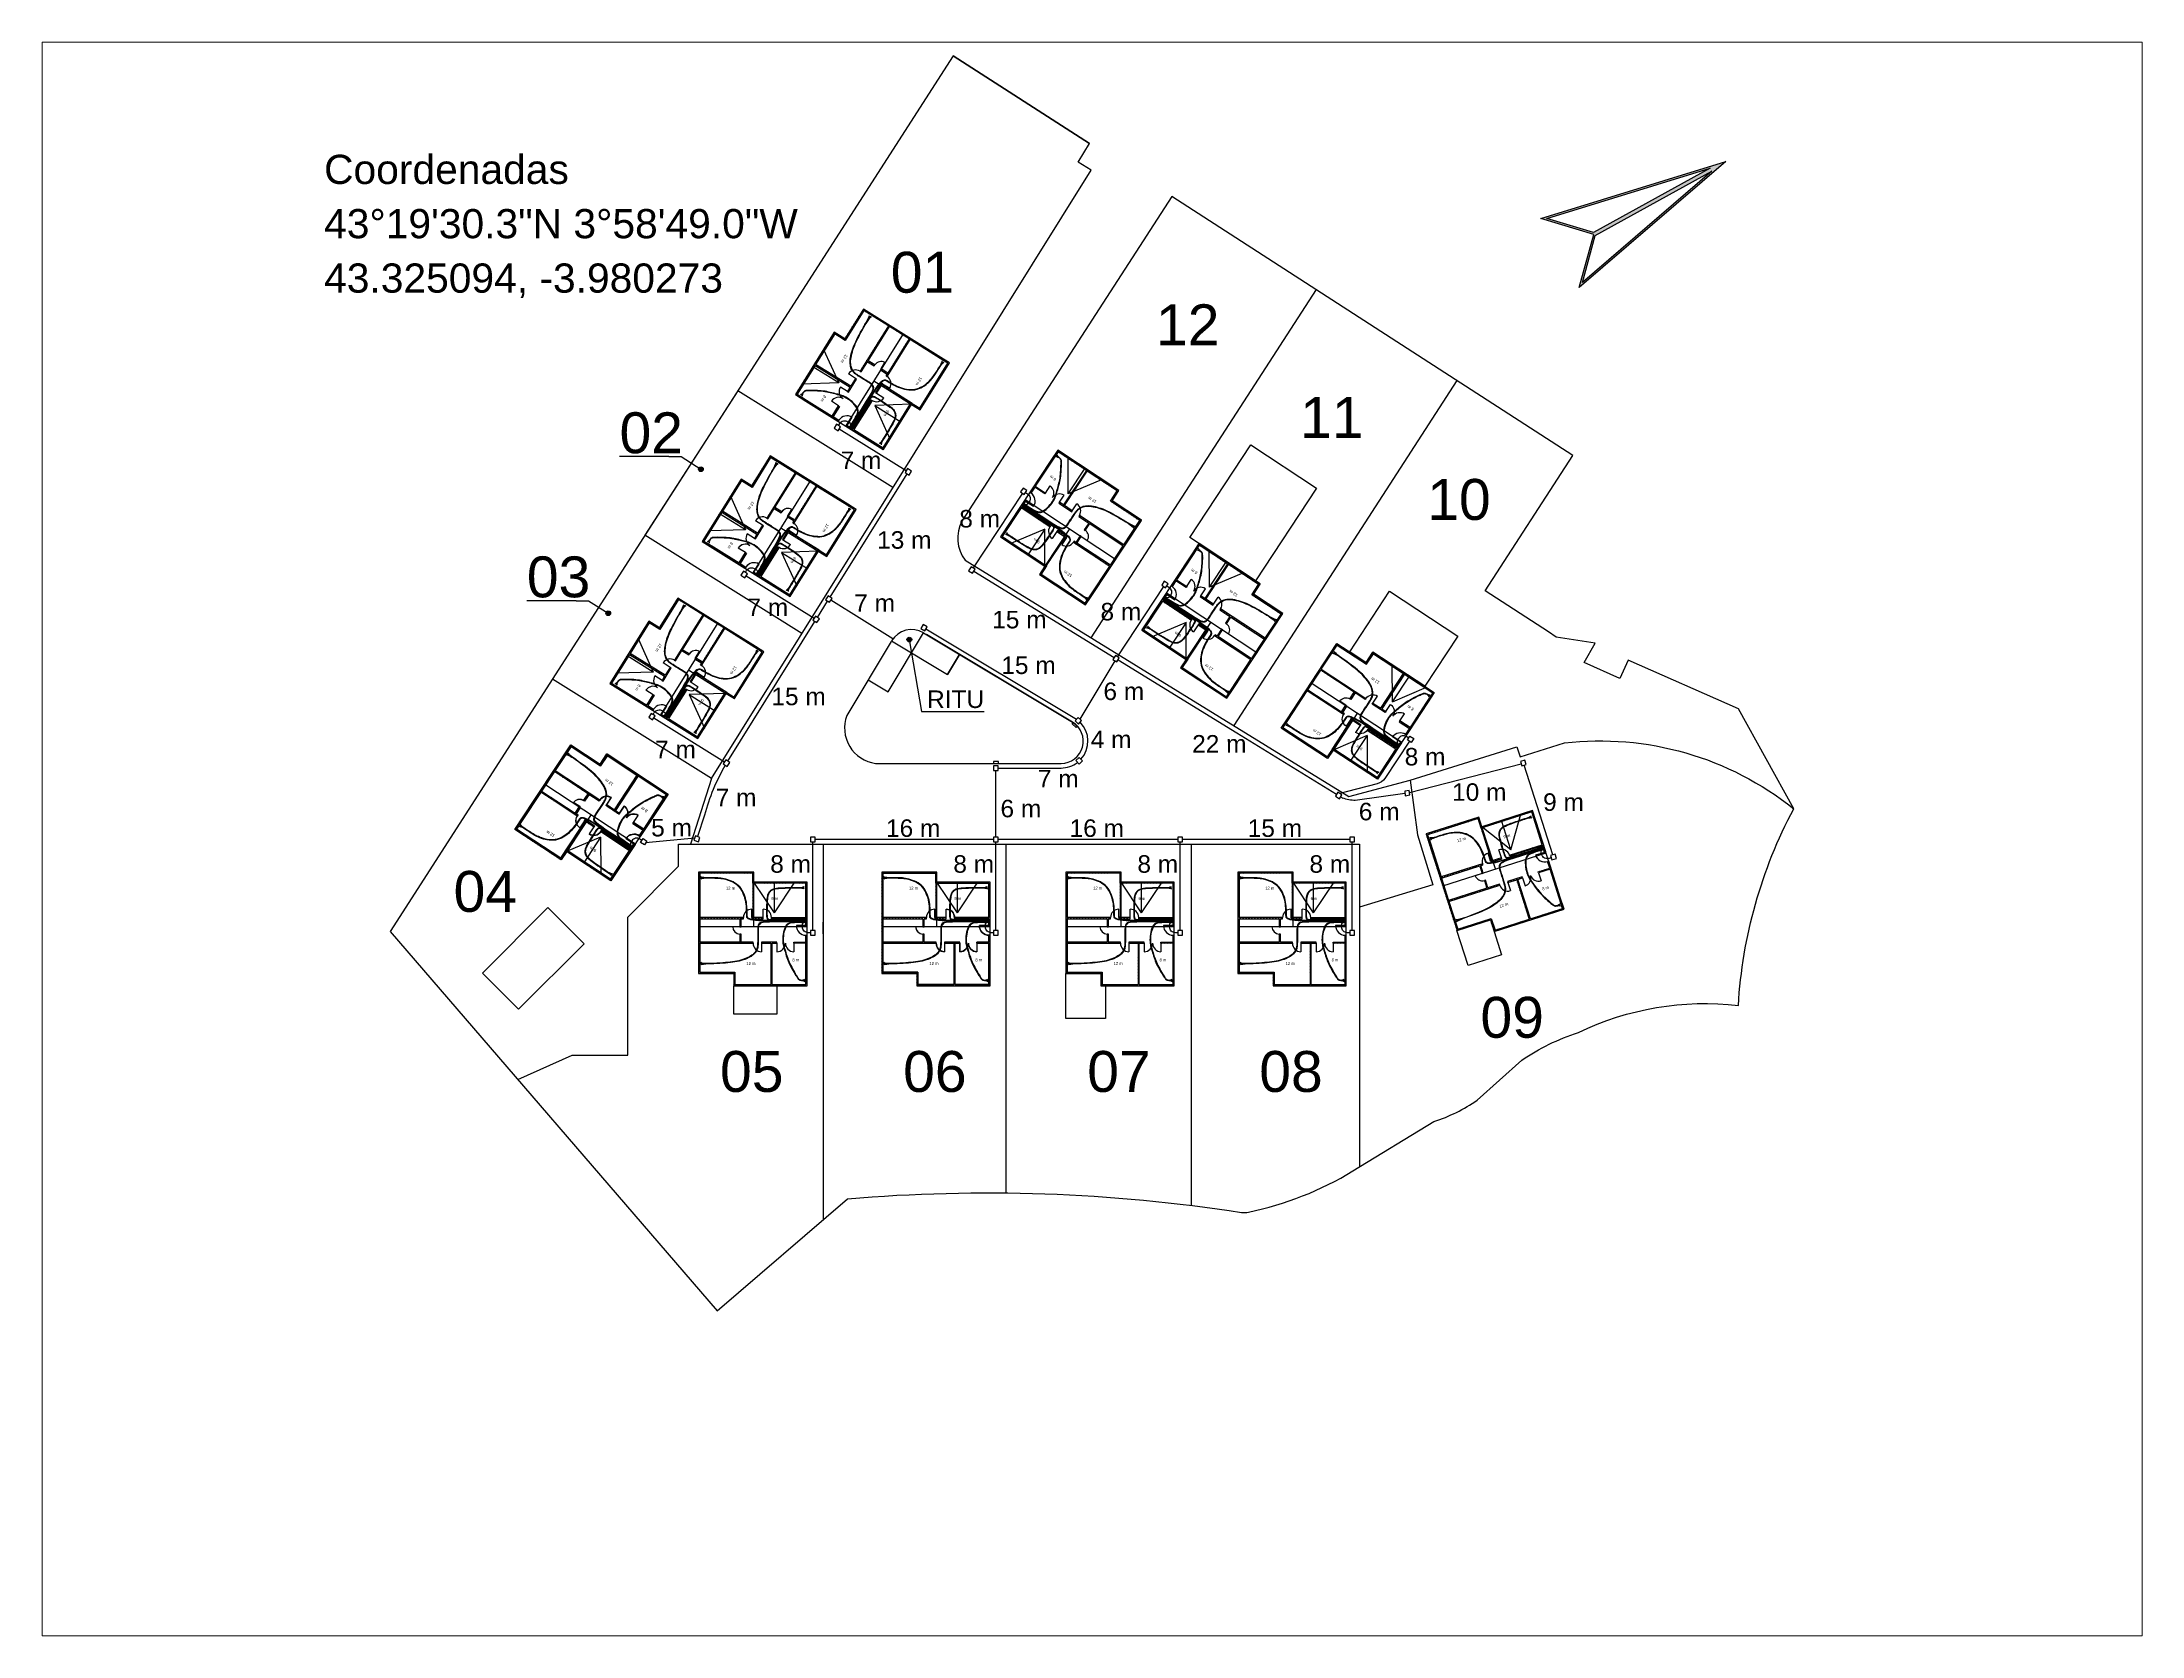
# Paper-space layout 'Presentación2' of a CAD drawing. Header units: millimetres. Extents: x 26 to 231, y 20 to 176.
# The model-space entities are those that its viewports show. They can reach past a viewport. Long polylines and large blocks are cut down to what shows.
import ezdxf

# ---------------------------------------------------------------- set-up
doc = ezdxf.new("R2010")
doc.units = ezdxf.units.MM
for name, color, linetype in [('AÑADIDOS', 7, 'Continuous'), ('CANALIZACION INTERIOR', 94, 'Continuous'), ('CANALIZACION INTERIOR 4 y 6', 94, 'Continuous'), ('CANALIZACION PRINCIPAL', 245, 'Continuous'), ('CANALIZACION SECUNDARIA', 170, 'Continuous'), ('CANALIZACIONES IMPRIMIR', 84, 'Continuous'), ('Coordenadas', 7, 'Continuous'), ('CUBIERTAS', 7, 'Continuous'), ('NUMERACIÓN VIVIENDAS', 7, 'Continuous'), ('PARCELAS', 7, 'Continuous'), ('PLANTAS', 7, 'Continuous'), ('PLANTAS 4 Y 6 PARA IMPRESION', 7, 'Continuous'), ('TEXTO', 7, 'Continuous')]:
    doc.layers.add(name, color=color, linetype=linetype)
doc.styles.get("Standard").update_dxf_attribs({"font": 'arial.ttf'})
pattern_1 = [(45, (-3057.65596, -1891.84073), (-0.127279221, 0.127279221), []), (45, (-3057.65236, -1891.84073), (-0.127279221, 0.127279221), [])]

# ---------------------------------------------------------------- blocks, each defined once
blk = doc.blocks.new('TRAZADO INTERIOR1')
at = {"layer": 'PLANTAS'}
h = blk.add_hatch(dxfattribs=at)
h.set_pattern_fill('JIS_LC_20', color=256, scale=0.009)
h.set_pattern_definition(pattern_1)
h.paths.add_polyline_path([(4.74, -0.96), (9.19, -0.96), (9.19, -3.9), (6.24, -3.9), (6.24, -4), (9.19, -4), (9.19, -4.59), (9.29, -4.59), (9.29, -0.86), (4.74, -0.86), (4.74, 0), (0, 0), (0, -0.86), (0, -8.68), (3.01, -8.68), (3.01, -9.74), (9.29, -9.74), (9.29, -8.68), (9.29, -5.41), (9.19, -5.41), (9.19, -6), (8.15, -6), (8.15, -6.1), (9.19, -6.1), (9.19, -8.68), (9.19, -9.64), (6.29, -9.64), (6.29, -6.1), (6.71, -6.1), (6.71, -6), (5.39, -6), (5.39, -6.1), (6.19, -6.1), (6.19, -9.64), (3.11, -9.64), (3.11, -8.58), (0.1, -8.58), (0.1, -6.1), (4.67, -6.1), (4.67, -6), (3.64, -6), (3.64, -5.31), (3.54, -5.31), (3.54, -6), (0.1, -6), (0.1, -4), (3.54, -4), (3.54, -4.69), (3.64, -4.69), (3.64, -4), (3.83, -4), (3.83, -3.9), (0.1, -3.9), (0.1, -0.86), (0.1, -0.1), (4.64, -0.1), (4.64, -0.96), (4.64, -3.9), (4.55, -3.9), (4.55, -4), (4.74, -4), (5.52, -4), (5.52, -3.9), (4.74, -3.9)])
for p, q in [((9.19, -4.59), (9.29, -4.59)), ((9.19, -5.41), (9.29, -5.41)), ((9.29, -7.28), (9.29, -7.28))]:
    blk.add_line(p, q)
for points in [[(9.29, -4.59), (9.29, -0.86), (4.74, -0.86), (4.74, 0), (0, 0), (0, -0.86), (0, -8.68), (3.01, -8.68), (3.01, -9.74), (9.29, -9.74), (9.29, -8.68), (9.29, -5.41)], [(4.64, -0.96), (4.64, -0.1), (0.1, -0.1), (0.1, -0.86), (0.1, -3.9)], [(4.64, -0.86), (4.64, -3.9), (4.55, -3.9), (4.55, -4), (5.52, -4), (5.52, -3.9), (4.74, -3.9), (4.74, -0.96)], [(9.19, -3.9), (9.19, -0.96), (4.74, -0.96)], [(0.1, -4), (3.54, -4), (3.54, -4.69), (3.64, -4.69), (3.64, -4), (3.83, -4), (3.83, -3.9), (0.1, -3.9)], [(0.1, -4), (0.1, -6)], [(0.1, -6.1), (4.67, -6.1), (4.67, -6), (3.64, -6), (3.64, -5.31), (3.54, -5.31), (3.54, -6), (0.1, -6)], [(3.76, -4), (3.83, -4), (3.64, -4)], [(4.61, -4), (4.74, -4), (4.55, -4)], [(9.19, -4), (6.24, -4), (6.24, -3.9), (9.19, -3.9)], [(9.19, -4.59), (9.19, -4)], [(0.1, -6.1), (0.1, -8.58), (3.11, -8.58), (3.11, -9.64), (6.19, -9.64)], [(6.29, -9.64), (6.29, -6.1), (6.71, -6.1), (6.71, -6), (5.39, -6), (5.39, -6.1), (6.19, -6.1), (6.19, -9.64)], [(6.29, -9.64), (9.19, -9.64), (9.19, -8.68), (9.19, -6.1)], [(9.19, -6.1), (8.15, -6.1), (8.15, -6), (9.19, -6)], [(9.19, -6), (9.19, -5.41)]]:
    blk.add_lwpolyline(points)
for p, q in [((4.55, -3.9), (4.55, -3.18)), ((5.52, -3.9), (5.52, -3.18)), ((3.54, -4.69), (2.92, -4.69)), ((9.19, -4.59), (8.37, -4.59)), ((5.39, -6.1), (5.39, -6.82)), ((6.71, -6.1), (6.71, -6.82)), ((8.15, -6.1), (8.15, -6.82))]:
    blk.add_line(p, q, dxfattribs=at)
for centre, radius, start, end in [((4.55, -3.9), 0.72, 90, 180), ((5.52, -3.9), 0.72, 0, 90), ((3.54, -4.69), 0.62, 180, 270), ((9.19, -4.59), 0.82, 180, 270), ((5.39, -6.1), 0.72, 180, 270), ((6.71, -6.1), 0.72, 270, 0), ((8.15, -6.1), 0.72, 180, 270)]:
    blk.add_arc(centre, radius, start, end, dxfattribs=at)
blk = doc.blocks.new('TRAZADO INTERIOR')
for p, q in [((4.74, 0), (0, 0)), ((0, 0), (0, -0.86)), ((0, -0.86), (0, -8.68)), ((4.74, -0.86), (4.74, 0)), ((4.74, -4.66), (4.74, -0.86)), ((9.29, -0.86), (4.74, -0.86)), ((6.49, -3.49), (4.74, -0.86)), ((6.49, -3.49), (6.49, -0.86)), ((6.49, -3.49), (8.24, -0.86)), ((9.29, -8.68), (9.29, -0.86)), ((0, -4.66), (9.29, -4.66)), ((0, -8.68), (3.01, -8.68))]:
    blk.add_line(p, q)
blk.add_lwpolyline([(3.01, -8.68), (3.01, -9.74), (9.29, -9.74), (9.29, -8.68)])
blk = doc.blocks.new('Dibujo1')
at = {"layer": 'PLANTAS 4 Y 6 PARA IMPRESION'}
h = blk.add_hatch(dxfattribs=at)
h.set_pattern_fill('JIS_LC_20', color=256, scale=0.009)
h.set_pattern_definition(pattern_1)
h.paths.add_polyline_path([(4.74, -0.96), (9.19, -0.96), (9.19, -3.9), (6.24, -3.9), (6.24, -4), (9.19, -4), (9.19, -4.59), (9.29, -4.59), (9.29, -0.86), (4.74, -0.86), (4.74, 0), (0, 0), (0, -0.86), (0, -8.68), (3.01, -8.68), (3.01, -9.74), (9.29, -9.74), (9.29, -8.68), (9.29, -5.41), (9.19, -5.41), (9.19, -6), (8.15, -6), (8.15, -6.1), (9.19, -6.1), (9.19, -8.68), (9.19, -9.64), (6.29, -9.64), (6.29, -6.1), (6.71, -6.1), (6.71, -6), (5.39, -6), (5.39, -6.1), (6.19, -6.1), (6.19, -9.64), (3.11, -9.64), (3.11, -8.58), (0.1, -8.58), (0.1, -6.1), (4.67, -6.1), (4.67, -6), (3.64, -6), (3.64, -5.31), (3.54, -5.31), (3.54, -6), (0.1, -6), (0.1, -4), (3.54, -4), (3.54, -4.69), (3.64, -4.69), (3.64, -4), (3.83, -4), (3.83, -3.9), (0.1, -3.9), (0.1, -0.86), (0.1, -0.1), (4.64, -0.1), (4.64, -0.96), (4.64, -3.9), (4.55, -3.9), (4.55, -4), (4.74, -4), (5.52, -4), (5.52, -3.9), (4.74, -3.9)])
blk.add_line((9.29, -7.28), (9.29, -7.28), dxfattribs=at)
blk.add_line((9.29, -7.28), (9.29, -7.28), dxfattribs=at)
blk.add_lwpolyline([(8.37, -4.59), (9.19, -4.59), (9.29, -4.59), (9.29, -0.86), (4.74, -0.86), (4.74, 0), (0, 0), (0, -0.86), (0, -8.68), (3.01, -8.68), (3.01, -9.74), (9.29, -9.74), (9.29, -8.68), (9.29, -5.41), (9.19, -5.41, -0.414214)], format="xyb", close=True, dxfattribs=at)
for points in [[(9.19, -5.41), (9.19, -6), (8.15, -6), (8.15, -6.1), (9.19, -6.1), (9.19, -8.68), (9.19, -9.64), (6.29, -9.64), (6.29, -6.1), (6.71, -6.1), (6.71, -6), (5.39, -6), (5.39, -6.1), (6.19, -6.1), (6.19, -9.64), (3.11, -9.64), (3.11, -8.58), (0.1, -8.58), (0.1, -6.1), (4.67, -6.1), (4.67, -6), (3.64, -6), (3.64, -5.31), (3.54, -5.31), (3.54, -6), (0.1, -6), (0.1, -4), (3.54, -4), (3.54, -4.69), (3.64, -4.69), (3.64, -4), (3.83, -4), (3.83, -3.9), (0.1, -3.9), (0.1, -0.86), (0.1, -0.1), (4.64, -0.1), (4.64, -0.96)], [(4.64, -0.86), (4.64, -3.9), (4.55, -3.9), (4.55, -4), (5.52, -4), (5.52, -3.9), (4.74, -3.9), (4.74, -0.96), (9.19, -0.96), (9.19, -3.9), (6.24, -3.9), (6.24, -4), (9.19, -4), (9.19, -4.59)], [(3.76, -4), (3.83, -4), (3.64, -4)], [(4.61, -4), (4.74, -4), (4.55, -4)]]:
    blk.add_lwpolyline(points, dxfattribs=at)
for points in [[(4.55, -3.9), (4.55, -3.18, 0.414214), (3.83, -3.9)], [(5.52, -3.9), (5.52, -3.18, -0.414214), (6.24, -3.9)], [(3.54, -4.69), (2.92, -4.69, 0.414214), (3.54, -5.31)], [(5.39, -6.1), (5.39, -6.82, -0.414214), (4.67, -6.1)], [(8.15, -6.1), (8.15, -6.82, -0.414214), (7.43, -6.1, -0.414214), (6.71, -6.82), (6.71, -6.1)]]:
    blk.add_lwpolyline(points, format="xyb", dxfattribs=at)
blk = doc.blocks.new('Dibujo2')
at = {"layer": 'PLANTAS 4 Y 6 PARA IMPRESION'}
h = blk.add_hatch(dxfattribs=at)
h.set_pattern_fill('JIS_LC_20', color=256, scale=0.009, angle=-33.448)
h.set_pattern_definition([(11.552024, (-3856.33327, 79.99917), (-0.036046371, 0.17635379), []), (11.552024, (-3856.33026, 79.99719), (-0.036046371, 0.17635379), [])])
h.paths.add_polyline_path([(-0.3, -9.05), (3.42, -11.5), (5.03, -9.05), (2.57, -7.43), (2.63, -7.34), (5.09, -8.97), (5.41, -8.48), (5.5, -8.53), (3.44, -11.64), (-0.35, -9.14), (-0.83, -9.86), (-4.78, -7.24), (-4.31, -6.52), (0, 0), (2.51, -1.66), (3.1, -0.77), (8.34, -4.23), (7.75, -5.12), (5.95, -7.85), (5.87, -7.79), (6.19, -7.3), (5.32, -6.73), (5.38, -6.65), (6.25, -7.22), (7.67, -5.07), (8.2, -4.26), (5.78, -2.66), (3.83, -5.62), (4.18, -5.85), (4.12, -5.94), (3.02, -5.2), (3.07, -5.12), (3.74, -5.57), (5.7, -2.61), (3.13, -0.91), (2.54, -1.8), (0.03, -0.14), (-1.34, -2.21), (2.47, -4.72), (2.42, -4.81), (1.56, -4.24), (1.18, -4.82), (1.1, -4.76), (1.48, -4.19), (-1.39, -2.29), (-2.5, -3.96), (0.38, -5.86), (0.76, -5.28), (0.84, -5.34), (0.46, -5.91), (0.62, -6.02), (0.56, -6.1), (-2.55, -4.04), (-4.23, -6.58), (-4.65, -7.21), (-0.86, -9.72), (-0.38, -9), (1.24, -6.55), (1.16, -6.5), (1.22, -6.41), (1.38, -6.52), (2.03, -6.95), (1.97, -7.03), (1.32, -6.6)])
blk.add_line((6.98, -6.29), (6.98, -6.29), dxfattribs=at)
blk.add_lwpolyline([(4.73, -8.03), (5.41, -8.48), (5.5, -8.53), (3.44, -11.64), (-0.35, -9.14), (-0.83, -9.86), (-4.78, -7.24), (-4.31, -6.52), (0, 0), (2.51, -1.66), (3.1, -0.77), (8.34, -4.23), (7.75, -5.12), (5.95, -7.85), (5.87, -7.79, 0.414214)], format="xyb", close=True, dxfattribs=at)
for points in [[(5.87, -7.79), (6.19, -7.3), (5.32, -6.73), (5.38, -6.65), (6.25, -7.22), (7.67, -5.07), (8.2, -4.26), (5.78, -2.66), (3.83, -5.62), (4.18, -5.85), (4.12, -5.94), (3.02, -5.2), (3.07, -5.12), (3.74, -5.57), (5.7, -2.61), (3.13, -0.91), (2.54, -1.8), (0.03, -0.14), (-1.34, -2.21), (2.47, -4.72), (2.42, -4.81), (1.56, -4.24), (1.18, -4.82), (1.1, -4.76), (1.48, -4.19), (-1.39, -2.29), (-2.5, -3.96), (0.38, -5.86), (0.76, -5.28), (0.84, -5.34), (0.46, -5.91), (0.62, -6.02), (0.56, -6.1), (-2.55, -4.04), (-4.23, -6.58), (-4.65, -7.21), (-0.86, -9.72), (-0.38, -9)], [(-0.44, -9.08), (1.24, -6.55), (1.16, -6.5), (1.22, -6.41), (2.03, -6.95), (1.97, -7.03), (1.32, -6.6), (-0.3, -9.05), (3.42, -11.5), (5.03, -9.05), (2.57, -7.43), (2.63, -7.34), (5.09, -8.97), (5.41, -8.48)], [(0.56, -5.98), (0.62, -6.02), (0.46, -5.91)], [(1.27, -6.45), (1.38, -6.52), (1.22, -6.41)]]:
    blk.add_lwpolyline(points, dxfattribs=at)
for points in [[(0.76, -5.28), (0.24, -4.94, -0.414214), (1.1, -4.76)], [(3.07, -5.12), (3.47, -4.52, 0.414214), (2.47, -4.72)], [(5.38, -6.65), (5.78, -6.05, 0.414214), (4.78, -6.25, 0.414214), (4.57, -5.25), (4.18, -5.85)], [(1.16, -6.5), (0.77, -7.1, -0.414214), (0.56, -6.1)], [(1.97, -7.03), (1.58, -7.63, 0.414214), (2.57, -7.43)]]:
    blk.add_lwpolyline(points, format="xyb", dxfattribs=at)
blk = doc.blocks.new('CANALIZACION INTERIOR')
at = {"layer": 'CANALIZACION INTERIOR'}
for points in [[(9.19, -4.16), (8.17, -4.16), (7.31, -4.16), (6.6, -4.16), (6.02, -4.15), (5.56, -4.14), (5.19, -4.13), (4.9, -4.11), (4.68, -4.09), (4.51, -4.06), (4.38, -4.02), (4.28, -3.98), (4.22, -3.92), (4.18, -3.86), (4.16, -3.78), (4.16, -3.69), (4.16, -3.59), (4.16, -3.48), (4.16, -3.35), (4.15, -3.21), (4.14, -3.06), (4.13, -2.91), (4.11, -2.74), (4.09, -2.58), (4.05, -2.41), (4.01, -2.23), (3.95, -2.06), (3.89, -1.89), (3.81, -1.73), (3.73, -1.57), (3.63, -1.42), (3.52, -1.28), (3.39, -1.15), (3.26, -1.04), (3.11, -0.94), (2.96, -0.85), (2.8, -0.77), (2.64, -0.71), (2.49, -0.66), (2.33, -0.61), (2.18, -0.58), (2.04, -0.55), (1.91, -0.53), (1.78, -0.52), (1.65, -0.51), (1.53, -0.5), (1.4, -0.5), (1.27, -0.5), (1.14, -0.5), (1, -0.5), (0.85, -0.5), (0.71, -0.5), (0.57, -0.49), (0.45, -0.48), (0.34, -0.47), (0.25, -0.44), (0.19, -0.41)], [(9.19, -4.18), (8.17, -4.18), (7.31, -4.18), (6.6, -4.18), (6.02, -4.17), (5.55, -4.16), (5.18, -4.15), (4.89, -4.13), (4.66, -4.11), (4.49, -4.08), (4.36, -4.04), (4.27, -3.99), (4.2, -3.93), (4.16, -3.87), (4.15, -3.79), (4.14, -3.7), (4.14, -3.6), (4.14, -3.48), (4.14, -3.35), (4.13, -3.21), (4.12, -3.06), (4.11, -2.91), (4.09, -2.75), (4.07, -2.58), (4.03, -2.41), (3.99, -2.24), (3.94, -2.07), (3.87, -1.9), (3.8, -1.74), (3.71, -1.58), (3.61, -1.43), (3.5, -1.29), (3.38, -1.16), (3.25, -1.05), (3.1, -0.95), (2.95, -0.87), (2.79, -0.79), (2.64, -0.73), (2.48, -0.68), (2.33, -0.63), (2.18, -0.6), (2.04, -0.57), (1.91, -0.55), (1.78, -0.54), (1.65, -0.53), (1.53, -0.52), (1.4, -0.52), (1.27, -0.52), (1.14, -0.51), (1, -0.51), (0.85, -0.51), (0.71, -0.51), (0.57, -0.51), (0.45, -0.51), (0.34, -0.51), (0.25, -0.51), (0.19, -0.51)], [(9.19, -4.2), (8.17, -4.2), (7.31, -4.2), (6.6, -4.2), (6.01, -4.19), (5.54, -4.18), (5.17, -4.17), (4.87, -4.15), (4.65, -4.12), (4.47, -4.09), (4.34, -4.05), (4.25, -4), (4.18, -3.94), (4.14, -3.88), (4.13, -3.8), (4.12, -3.7), (4.12, -3.6), (4.12, -3.48), (4.12, -3.35), (4.11, -3.22), (4.1, -3.07), (4.09, -2.91), (4.07, -2.75), (4.05, -2.59), (4.01, -2.42), (3.97, -2.25), (3.92, -2.08), (3.85, -1.91), (3.78, -1.75), (3.69, -1.59), (3.6, -1.44), (3.49, -1.3), (3.37, -1.18), (3.23, -1.07), (3.09, -0.97), (2.94, -0.88), (2.79, -0.81), (2.63, -0.75), (2.47, -0.7), (2.32, -0.65), (2.17, -0.62), (2.03, -0.59), (1.9, -0.57), (1.78, -0.56), (1.65, -0.55), (1.53, -0.54), (1.4, -0.54), (1.27, -0.53), (1.14, -0.53), (1, -0.53), (0.85, -0.53), (0.71, -0.53), (0.57, -0.53), (0.45, -0.54), (0.34, -0.55), (0.25, -0.58), (0.19, -0.61)], [(9.19, -4.14), (8.21, -4.14), (7.45, -4.14), (6.89, -4.14), (6.5, -4.13), (6.24, -4.13), (6.08, -4.11), (5.99, -4.1), (5.94, -4.07), (5.91, -4.05), (5.89, -4.01), (5.87, -3.96), (5.86, -3.9), (5.85, -3.83), (5.85, -3.74), (5.84, -3.63), (5.84, -3.51), (5.84, -3.36), (5.85, -3.19), (5.85, -3.02), (5.85, -2.83), (5.86, -2.65), (5.87, -2.48), (5.88, -2.32), (5.89, -2.17), (5.92, -2.05), (5.94, -1.94), (5.97, -1.86), (6, -1.79), (6.04, -1.73), (6.07, -1.68), (6.11, -1.63), (6.15, -1.6), (6.19, -1.56), (6.24, -1.52), (6.29, -1.49), (6.36, -1.46), (6.44, -1.43), (6.54, -1.4), (6.66, -1.38), (6.82, -1.36), (7, -1.35), (7.2, -1.34), (7.42, -1.33), (7.64, -1.32), (7.87, -1.32), (8.08, -1.32), (8.27, -1.32), (8.44, -1.32), (8.58, -1.32), (8.69, -1.32), (8.77, -1.31), (8.84, -1.31), (8.89, -1.3), (8.95, -1.28), (9, -1.27), (9.05, -1.24)], [(9.19, -4.12), (8.21, -4.12), (7.45, -4.12), (6.9, -4.12), (6.5, -4.11), (6.24, -4.11), (6.09, -4.09), (6, -4.08), (5.96, -4.06), (5.93, -4.03), (5.9, -4), (5.89, -3.95), (5.88, -3.89), (5.87, -3.82), (5.87, -3.73), (5.86, -3.63), (5.86, -3.5), (5.86, -3.35), (5.87, -3.19), (5.87, -3.01), (5.87, -2.83), (5.88, -2.65), (5.89, -2.48), (5.9, -2.32), (5.91, -2.17), (5.94, -2.05), (5.96, -1.95), (5.99, -1.86), (6.02, -1.79), (6.05, -1.74), (6.09, -1.69), (6.13, -1.65), (6.17, -1.61), (6.21, -1.57), (6.25, -1.54), (6.3, -1.51), (6.37, -1.47), (6.45, -1.45), (6.55, -1.42), (6.67, -1.4), (6.82, -1.38), (7, -1.37), (7.2, -1.36), (7.42, -1.35), (7.65, -1.34), (7.87, -1.34), (8.08, -1.34), (8.28, -1.34), (8.45, -1.34), (8.58, -1.34), (8.69, -1.34), (8.78, -1.34), (8.84, -1.34), (8.9, -1.34), (8.95, -1.34), (9, -1.34), (9.05, -1.34)], [(9.19, -4.1), (8.21, -4.1), (7.46, -4.1), (6.9, -4.1), (6.51, -4.09), (6.25, -4.09), (6.1, -4.08), (6.02, -4.06), (5.97, -4.04), (5.94, -4.02), (5.92, -3.98), (5.91, -3.94), (5.9, -3.88), (5.89, -3.81), (5.89, -3.73), (5.88, -3.62), (5.88, -3.5), (5.88, -3.35), (5.89, -3.19), (5.89, -3.02), (5.89, -2.84), (5.9, -2.66), (5.91, -2.48), (5.92, -2.32), (5.93, -2.18), (5.95, -2.06), (5.98, -1.95), (6.01, -1.87), (6.04, -1.8), (6.07, -1.75), (6.11, -1.7), (6.15, -1.66), (6.18, -1.62), (6.22, -1.59), (6.27, -1.55), (6.32, -1.52), (6.38, -1.49), (6.46, -1.46), (6.56, -1.44), (6.68, -1.42), (6.83, -1.4), (7.01, -1.39), (7.21, -1.38), (7.42, -1.37), (7.65, -1.36), (7.87, -1.36), (8.08, -1.36), (8.28, -1.36), (8.45, -1.36), (8.58, -1.36), (8.69, -1.36), (8.78, -1.36), (8.85, -1.37), (8.9, -1.38), (8.95, -1.39), (9, -1.41), (9.05, -1.44)], [(9.19, -4.22), (8.08, -4.22), (7.21, -4.22), (6.55, -4.23), (6.07, -4.24), (5.73, -4.25), (5.5, -4.28), (5.36, -4.31), (5.26, -4.36), (5.19, -4.42), (5.14, -4.48), (5.11, -4.56), (5.08, -4.65), (5.07, -4.75), (5.06, -4.85), (5.06, -4.95), (5.06, -5.06), (5.06, -5.18), (5.06, -5.29), (5.06, -5.4), (5.06, -5.51), (5.06, -5.62), (5.06, -5.73), (5.06, -5.83), (5.06, -5.92), (5.06, -6.01), (5.05, -6.1), (5.05, -6.17), (5.05, -6.25), (5.04, -6.32), (5.03, -6.39), (5.02, -6.46), (5, -6.53), (4.97, -6.6), (4.94, -6.68), (4.9, -6.75), (4.86, -6.83), (4.8, -6.9), (4.73, -6.98), (4.66, -7.05), (4.56, -7.12), (4.46, -7.19), (4.35, -7.26), (4.22, -7.32), (4.08, -7.38), (3.94, -7.44), (3.78, -7.5), (3.62, -7.54), (3.45, -7.59), (3.28, -7.63), (3.1, -7.66), (2.91, -7.69), (2.71, -7.72), (2.5, -7.74), (2.29, -7.76), (2.06, -7.78), (1.82, -7.8), (1.57, -7.81), (1.31, -7.83), (1.06, -7.84), (0.82, -7.84), (0.61, -7.83), (0.42, -7.82), (0.28, -7.8), (0.19, -7.76)], [(9.19, -4.24), (8.08, -4.24), (7.21, -4.24), (6.55, -4.25), (6.07, -4.26), (5.73, -4.27), (5.51, -4.3), (5.37, -4.33), (5.28, -4.37), (5.21, -4.43), (5.16, -4.5), (5.13, -4.57), (5.1, -4.66), (5.09, -4.75), (5.08, -4.85), (5.08, -4.96), (5.08, -5.07), (5.08, -5.18), (5.08, -5.29), (5.08, -5.4), (5.08, -5.51), (5.08, -5.62), (5.08, -5.73), (5.08, -5.83), (5.08, -5.93), (5.08, -6.01), (5.07, -6.1), (5.07, -6.18), (5.07, -6.25), (5.06, -6.32), (5.05, -6.39), (5.04, -6.47), (5.02, -6.54), (4.99, -6.61), (4.96, -6.69), (4.92, -6.76), (4.87, -6.84), (4.82, -6.91), (4.75, -6.99), (4.67, -7.06), (4.58, -7.14), (4.47, -7.21), (4.36, -7.28), (4.23, -7.34), (4.09, -7.4), (3.94, -7.46), (3.79, -7.51), (3.63, -7.56), (3.46, -7.61), (3.28, -7.65), (3.1, -7.68), (2.91, -7.71), (2.71, -7.74), (2.51, -7.76), (2.29, -7.78), (2.06, -7.8), (1.82, -7.81), (1.57, -7.83), (1.31, -7.84), (1.06, -7.85), (0.82, -7.86), (0.61, -7.86), (0.42, -7.86), (0.28, -7.86), (0.19, -7.86)], [(9.19, -4.26), (8.08, -4.26), (7.22, -4.26), (6.56, -4.27), (6.08, -4.28), (5.74, -4.29), (5.52, -4.32), (5.38, -4.35), (5.29, -4.39), (5.23, -4.45), (5.18, -4.51), (5.14, -4.59), (5.12, -4.67), (5.11, -4.76), (5.1, -4.86), (5.1, -4.96), (5.1, -5.07), (5.1, -5.18), (5.1, -5.29), (5.1, -5.4), (5.1, -5.51), (5.1, -5.62), (5.1, -5.73), (5.1, -5.83), (5.1, -5.93), (5.1, -6.02), (5.09, -6.1), (5.09, -6.18), (5.09, -6.25), (5.08, -6.33), (5.07, -6.4), (5.06, -6.47), (5.04, -6.54), (5.01, -6.62), (4.98, -6.69), (4.94, -6.77), (4.89, -6.85), (4.83, -6.93), (4.76, -7), (4.68, -7.08), (4.59, -7.15), (4.49, -7.22), (4.37, -7.29), (4.24, -7.36), (4.1, -7.42), (3.95, -7.48), (3.8, -7.53), (3.63, -7.58), (3.46, -7.63), (3.29, -7.67), (3.1, -7.7), (2.92, -7.73), (2.72, -7.76), (2.51, -7.78), (2.29, -7.8), (2.07, -7.81), (1.82, -7.83), (1.57, -7.84), (1.31, -7.85), (1.06, -7.86), (0.82, -7.87), (0.61, -7.89), (0.42, -7.91), (0.28, -7.93), (0.19, -7.96)], [(9.19, -4.28), (8.8, -4.28), (8.47, -4.29), (8.21, -4.3), (8, -4.32), (7.83, -4.35), (7.69, -4.4), (7.59, -4.47), (7.5, -4.56), (7.43, -4.68), (7.37, -4.82), (7.32, -4.97), (7.28, -5.14), (7.24, -5.31), (7.22, -5.48), (7.21, -5.65), (7.2, -5.81), (7.21, -5.96), (7.22, -6.09), (7.24, -6.22), (7.26, -6.34), (7.29, -6.45), (7.32, -6.57), (7.36, -6.68), (7.4, -6.79), (7.43, -6.92), (7.47, -7.04), (7.51, -7.17), (7.56, -7.31), (7.61, -7.45), (7.66, -7.59), (7.72, -7.74), (7.78, -7.88), (7.86, -8.03), (7.93, -8.18), (8.01, -8.32), (8.09, -8.46), (8.17, -8.59), (8.24, -8.71), (8.31, -8.83), (8.37, -8.92), (8.43, -9), (8.47, -9.07), (8.51, -9.12), (8.54, -9.17), (8.57, -9.2), (8.6, -9.22), (8.64, -9.24), (8.68, -9.26), (8.72, -9.26), (8.77, -9.27), (8.82, -9.28), (8.88, -9.29), (8.94, -9.3), (8.99, -9.32), (9.05, -9.34), (9.1, -9.37)], [(9.19, -4.3), (8.8, -4.3), (8.47, -4.31), (8.21, -4.32), (8, -4.34), (7.84, -4.37), (7.71, -4.42), (7.6, -4.49), (7.52, -4.58), (7.45, -4.7), (7.39, -4.83), (7.34, -4.99), (7.3, -5.15), (7.26, -5.32), (7.24, -5.49), (7.23, -5.66), (7.22, -5.82), (7.23, -5.96), (7.24, -6.1), (7.26, -6.22), (7.28, -6.34), (7.31, -6.45), (7.34, -6.56), (7.38, -6.68), (7.42, -6.79), (7.45, -6.91), (7.49, -7.04), (7.53, -7.17), (7.58, -7.3), (7.63, -7.44), (7.68, -7.58), (7.74, -7.73), (7.8, -7.87), (7.87, -8.02), (7.95, -8.17), (8.03, -8.31), (8.11, -8.45), (8.19, -8.58), (8.26, -8.7), (8.33, -8.81), (8.39, -8.91), (8.44, -8.99), (8.48, -9.06), (8.52, -9.11), (8.55, -9.15), (8.58, -9.18), (8.61, -9.21), (8.64, -9.23), (8.68, -9.24), (8.72, -9.25), (8.77, -9.26), (8.82, -9.27), (8.88, -9.27), (8.94, -9.27), (8.99, -9.27), (9.05, -9.27), (9.1, -9.27)], [(9.19, -4.32), (8.8, -4.32), (8.48, -4.33), (8.21, -4.34), (8.01, -4.36), (7.84, -4.39), (7.72, -4.44), (7.62, -4.51), (7.53, -4.6), (7.47, -4.71), (7.41, -4.85), (7.36, -5), (7.31, -5.16), (7.28, -5.33), (7.26, -5.5), (7.25, -5.66), (7.24, -5.82), (7.25, -5.96), (7.26, -6.1), (7.28, -6.22), (7.3, -6.34), (7.33, -6.45), (7.36, -6.56), (7.4, -6.67), (7.43, -6.79), (7.47, -6.91), (7.51, -7.03), (7.55, -7.17), (7.6, -7.3), (7.65, -7.44), (7.7, -7.58), (7.76, -7.72), (7.82, -7.87), (7.89, -8.01), (7.97, -8.16), (8.05, -8.3), (8.12, -8.44), (8.2, -8.57), (8.27, -8.69), (8.34, -8.8), (8.4, -8.9), (8.45, -8.98), (8.49, -9.04), (8.53, -9.09), (8.56, -9.14), (8.58, -9.17), (8.61, -9.19), (8.65, -9.21), (8.68, -9.23), (8.73, -9.24), (8.77, -9.25), (8.83, -9.25), (8.88, -9.25), (8.94, -9.24), (8.99, -9.23), (9.05, -9.21), (9.1, -9.17)]]:
    blk.add_lwpolyline(points, dxfattribs=at)
at = {"layer": 'PLANTAS'}
blk.add_blockref('TRAZADO INTERIOR1', (0, 0), dxfattribs=at)
at = {"layer": 'TEXTO'}
for s, p in [('12 m', (2.34, -1.5)), ('9 m', (6.23, -2.4)), ('12 m', (4.09, -7.95)), ('8 m', (8.03, -7.65))]:
    blk.add_text(s, height=0.25, dxfattribs=at).set_placement(p)
blk = doc.blocks.new('CANALIZACION INTERIOR 4 Y 6')
at = {"layer": 'CANALIZACION INTERIOR 4 y 6'}
for points in [[(-9.19, -4.16), (-8.17, -4.16), (-7.31, -4.16), (-6.6, -4.16), (-6.02, -4.15), (-5.56, -4.14), (-5.19, -4.13), (-4.9, -4.11), (-4.68, -4.09), (-4.51, -4.06), (-4.38, -4.02), (-4.28, -3.98), (-4.22, -3.92), (-4.18, -3.86), (-4.16, -3.78), (-4.16, -3.69), (-4.16, -3.59), (-4.16, -3.48), (-4.16, -3.35), (-4.15, -3.21), (-4.14, -3.06), (-4.13, -2.91), (-4.11, -2.74), (-4.09, -2.58), (-4.05, -2.41), (-4.01, -2.23), (-3.95, -2.06), (-3.89, -1.89), (-3.81, -1.73), (-3.73, -1.57), (-3.63, -1.42), (-3.52, -1.28), (-3.39, -1.15), (-3.26, -1.04), (-3.11, -0.94), (-2.96, -0.85), (-2.8, -0.77), (-2.64, -0.71), (-2.49, -0.66), (-2.33, -0.61), (-2.18, -0.58), (-2.04, -0.55), (-1.91, -0.53), (-1.78, -0.52), (-1.65, -0.51), (-1.53, -0.5), (-1.4, -0.5), (-1.27, -0.5), (-1.14, -0.5), (-1, -0.5), (-0.85, -0.5), (-0.71, -0.5), (-0.57, -0.49), (-0.45, -0.48), (-0.34, -0.47), (-0.25, -0.44), (-0.19, -0.41)], [(-9.19, -4.18), (-8.17, -4.18), (-7.31, -4.18), (-6.6, -4.18), (-6.02, -4.17), (-5.55, -4.16), (-5.18, -4.15), (-4.89, -4.13), (-4.66, -4.11), (-4.49, -4.08), (-4.36, -4.04), (-4.27, -3.99), (-4.2, -3.93), (-4.16, -3.87), (-4.15, -3.79), (-4.14, -3.7), (-4.14, -3.6), (-4.14, -3.48), (-4.14, -3.35), (-4.13, -3.21), (-4.12, -3.06), (-4.11, -2.91), (-4.09, -2.75), (-4.07, -2.58), (-4.03, -2.41), (-3.99, -2.24), (-3.94, -2.07), (-3.87, -1.9), (-3.8, -1.74), (-3.71, -1.58), (-3.61, -1.43), (-3.5, -1.29), (-3.38, -1.16), (-3.25, -1.05), (-3.1, -0.95), (-2.95, -0.87), (-2.79, -0.79), (-2.64, -0.73), (-2.48, -0.68), (-2.33, -0.63), (-2.18, -0.6), (-2.04, -0.57), (-1.91, -0.55), (-1.78, -0.54), (-1.65, -0.53), (-1.53, -0.52), (-1.4, -0.52), (-1.27, -0.52), (-1.14, -0.51), (-1, -0.51), (-0.85, -0.51), (-0.71, -0.51), (-0.57, -0.51), (-0.45, -0.51), (-0.34, -0.51), (-0.25, -0.51), (-0.19, -0.51)], [(-9.19, -4.2), (-8.17, -4.2), (-7.31, -4.2), (-6.6, -4.2), (-6.01, -4.19), (-5.54, -4.18), (-5.17, -4.17), (-4.87, -4.15), (-4.65, -4.12), (-4.47, -4.09), (-4.34, -4.05), (-4.25, -4), (-4.18, -3.94), (-4.14, -3.88), (-4.13, -3.8), (-4.12, -3.7), (-4.12, -3.6), (-4.12, -3.48), (-4.12, -3.35), (-4.11, -3.22), (-4.1, -3.07), (-4.09, -2.91), (-4.07, -2.75), (-4.05, -2.59), (-4.01, -2.42), (-3.97, -2.25), (-3.92, -2.08), (-3.85, -1.91), (-3.78, -1.75), (-3.69, -1.59), (-3.6, -1.44), (-3.49, -1.3), (-3.37, -1.18), (-3.23, -1.07), (-3.09, -0.97), (-2.94, -0.88), (-2.79, -0.81), (-2.63, -0.75), (-2.47, -0.7), (-2.32, -0.65), (-2.17, -0.62), (-2.03, -0.59), (-1.9, -0.57), (-1.78, -0.56), (-1.65, -0.55), (-1.53, -0.54), (-1.4, -0.54), (-1.27, -0.53), (-1.14, -0.53), (-1, -0.53), (-0.85, -0.53), (-0.71, -0.53), (-0.57, -0.53), (-0.45, -0.54), (-0.34, -0.55), (-0.25, -0.58), (-0.19, -0.61)], [(-9.19, -4.14), (-8.21, -4.14), (-7.45, -4.14), (-6.89, -4.14), (-6.5, -4.13), (-6.24, -4.13), (-6.08, -4.11), (-5.99, -4.1), (-5.94, -4.07), (-5.91, -4.05), (-5.89, -4.01), (-5.87, -3.96), (-5.86, -3.9), (-5.85, -3.83), (-5.85, -3.74), (-5.84, -3.63), (-5.84, -3.51), (-5.84, -3.36), (-5.85, -3.19), (-5.85, -3.02), (-5.85, -2.83), (-5.86, -2.65), (-5.87, -2.48), (-5.88, -2.32), (-5.89, -2.17), (-5.92, -2.05), (-5.94, -1.94), (-5.97, -1.86), (-6, -1.79), (-6.04, -1.73), (-6.07, -1.68), (-6.11, -1.63), (-6.15, -1.6), (-6.19, -1.56), (-6.24, -1.52), (-6.29, -1.49), (-6.36, -1.46), (-6.44, -1.43), (-6.54, -1.4), (-6.66, -1.38), (-6.82, -1.36), (-7, -1.35), (-7.2, -1.34), (-7.42, -1.33), (-7.64, -1.32), (-7.87, -1.32), (-8.08, -1.32), (-8.27, -1.32), (-8.44, -1.32), (-8.58, -1.32), (-8.69, -1.32), (-8.77, -1.31), (-8.84, -1.31), (-8.89, -1.3), (-8.95, -1.28), (-9, -1.27), (-9.05, -1.24)], [(-9.19, -4.12), (-8.21, -4.12), (-7.45, -4.12), (-6.9, -4.12), (-6.5, -4.11), (-6.24, -4.11), (-6.09, -4.09), (-6, -4.08), (-5.96, -4.06), (-5.93, -4.03), (-5.9, -4), (-5.89, -3.95), (-5.88, -3.89), (-5.87, -3.82), (-5.87, -3.73), (-5.86, -3.63), (-5.86, -3.5), (-5.86, -3.35), (-5.87, -3.19), (-5.87, -3.01), (-5.87, -2.83), (-5.88, -2.65), (-5.89, -2.48), (-5.9, -2.32), (-5.91, -2.17), (-5.94, -2.05), (-5.96, -1.95), (-5.99, -1.86), (-6.02, -1.79), (-6.05, -1.74), (-6.09, -1.69), (-6.13, -1.65), (-6.17, -1.61), (-6.21, -1.57), (-6.25, -1.54), (-6.3, -1.51), (-6.37, -1.47), (-6.45, -1.45), (-6.55, -1.42), (-6.67, -1.4), (-6.82, -1.38), (-7, -1.37), (-7.2, -1.36), (-7.42, -1.35), (-7.65, -1.34), (-7.87, -1.34), (-8.08, -1.34), (-8.28, -1.34), (-8.45, -1.34), (-8.58, -1.34), (-8.69, -1.34), (-8.78, -1.34), (-8.84, -1.34), (-8.9, -1.34), (-8.95, -1.34), (-9, -1.34), (-9.05, -1.34)], [(-9.19, -4.1), (-8.21, -4.1), (-7.46, -4.1), (-6.9, -4.1), (-6.51, -4.09), (-6.25, -4.09), (-6.1, -4.08), (-6.02, -4.06), (-5.97, -4.04), (-5.94, -4.02), (-5.92, -3.98), (-5.91, -3.94), (-5.9, -3.88), (-5.89, -3.81), (-5.89, -3.73), (-5.88, -3.62), (-5.88, -3.5), (-5.88, -3.35), (-5.89, -3.19), (-5.89, -3.02), (-5.89, -2.84), (-5.9, -2.66), (-5.91, -2.48), (-5.92, -2.32), (-5.93, -2.18), (-5.95, -2.06), (-5.98, -1.95), (-6.01, -1.87), (-6.04, -1.8), (-6.07, -1.75), (-6.11, -1.7), (-6.15, -1.66), (-6.18, -1.62), (-6.22, -1.59), (-6.27, -1.55), (-6.32, -1.52), (-6.38, -1.49), (-6.46, -1.46), (-6.56, -1.44), (-6.68, -1.42), (-6.83, -1.4), (-7.01, -1.39), (-7.21, -1.38), (-7.42, -1.37), (-7.65, -1.36), (-7.87, -1.36), (-8.08, -1.36), (-8.28, -1.36), (-8.45, -1.36), (-8.58, -1.36), (-8.69, -1.36), (-8.78, -1.36), (-8.85, -1.37), (-8.9, -1.38), (-8.95, -1.39), (-9, -1.41), (-9.05, -1.44)], [(-9.19, -4.22), (-8.08, -4.22), (-7.21, -4.22), (-6.55, -4.23), (-6.07, -4.24), (-5.73, -4.25), (-5.5, -4.28), (-5.36, -4.31), (-5.26, -4.36), (-5.19, -4.42), (-5.14, -4.48), (-5.11, -4.56), (-5.08, -4.65), (-5.07, -4.75), (-5.06, -4.85), (-5.06, -4.95), (-5.06, -5.06), (-5.06, -5.18), (-5.06, -5.29), (-5.06, -5.4), (-5.06, -5.51), (-5.06, -5.62), (-5.06, -5.73), (-5.06, -5.83), (-5.06, -5.92), (-5.06, -6.01), (-5.05, -6.1), (-5.05, -6.17), (-5.05, -6.25), (-5.04, -6.32), (-5.03, -6.39), (-5.02, -6.46), (-5, -6.53), (-4.97, -6.6), (-4.94, -6.68), (-4.9, -6.75), (-4.86, -6.83), (-4.8, -6.9), (-4.73, -6.98), (-4.66, -7.05), (-4.56, -7.12), (-4.46, -7.19), (-4.35, -7.26), (-4.22, -7.32), (-4.08, -7.38), (-3.94, -7.44), (-3.78, -7.5), (-3.62, -7.54), (-3.45, -7.59), (-3.28, -7.63), (-3.1, -7.66), (-2.91, -7.69), (-2.71, -7.72), (-2.5, -7.74), (-2.29, -7.76), (-2.06, -7.78), (-1.82, -7.8), (-1.57, -7.81), (-1.31, -7.83), (-1.06, -7.84), (-0.82, -7.84), (-0.61, -7.83), (-0.42, -7.82), (-0.28, -7.8), (-0.19, -7.76)], [(-9.19, -4.24), (-8.08, -4.24), (-7.21, -4.24), (-6.55, -4.25), (-6.07, -4.26), (-5.73, -4.27), (-5.51, -4.3), (-5.37, -4.33), (-5.28, -4.37), (-5.21, -4.43), (-5.16, -4.5), (-5.13, -4.57), (-5.1, -4.66), (-5.09, -4.75), (-5.08, -4.85), (-5.08, -4.96), (-5.08, -5.07), (-5.08, -5.18), (-5.08, -5.29), (-5.08, -5.4), (-5.08, -5.51), (-5.08, -5.62), (-5.08, -5.73), (-5.08, -5.83), (-5.08, -5.93), (-5.08, -6.01), (-5.07, -6.1), (-5.07, -6.18), (-5.07, -6.25), (-5.06, -6.32), (-5.05, -6.39), (-5.04, -6.47), (-5.02, -6.54), (-4.99, -6.61), (-4.96, -6.69), (-4.92, -6.76), (-4.87, -6.84), (-4.82, -6.91), (-4.75, -6.99), (-4.67, -7.06), (-4.58, -7.14), (-4.47, -7.21), (-4.36, -7.28), (-4.23, -7.34), (-4.09, -7.4), (-3.94, -7.46), (-3.79, -7.51), (-3.63, -7.56), (-3.46, -7.61), (-3.28, -7.65), (-3.1, -7.68), (-2.91, -7.71), (-2.71, -7.74), (-2.51, -7.76), (-2.29, -7.78), (-2.06, -7.8), (-1.82, -7.81), (-1.57, -7.83), (-1.31, -7.84), (-1.06, -7.85), (-0.82, -7.86), (-0.61, -7.86), (-0.42, -7.86), (-0.28, -7.86), (-0.19, -7.86)], [(-9.19, -4.26), (-8.08, -4.26), (-7.22, -4.26), (-6.56, -4.27), (-6.08, -4.28), (-5.74, -4.29), (-5.52, -4.32), (-5.38, -4.35), (-5.29, -4.39), (-5.23, -4.45), (-5.18, -4.51), (-5.14, -4.59), (-5.12, -4.67), (-5.11, -4.76), (-5.1, -4.86), (-5.1, -4.96), (-5.1, -5.07), (-5.1, -5.18), (-5.1, -5.29), (-5.1, -5.4), (-5.1, -5.51), (-5.1, -5.62), (-5.1, -5.73), (-5.1, -5.83), (-5.1, -5.93), (-5.1, -6.02), (-5.09, -6.1), (-5.09, -6.18), (-5.09, -6.25), (-5.08, -6.33), (-5.07, -6.4), (-5.06, -6.47), (-5.04, -6.54), (-5.01, -6.62), (-4.98, -6.69), (-4.94, -6.77), (-4.89, -6.85), (-4.83, -6.93), (-4.76, -7), (-4.68, -7.08), (-4.59, -7.15), (-4.49, -7.22), (-4.37, -7.29), (-4.24, -7.36), (-4.1, -7.42), (-3.95, -7.48), (-3.8, -7.53), (-3.63, -7.58), (-3.46, -7.63), (-3.29, -7.67), (-3.1, -7.7), (-2.92, -7.73), (-2.72, -7.76), (-2.51, -7.78), (-2.29, -7.8), (-2.07, -7.81), (-1.82, -7.83), (-1.57, -7.84), (-1.31, -7.85), (-1.06, -7.86), (-0.82, -7.87), (-0.61, -7.89), (-0.42, -7.91), (-0.28, -7.93), (-0.19, -7.96)], [(-9.19, -4.28), (-8.8, -4.28), (-8.47, -4.29), (-8.21, -4.3), (-8, -4.32), (-7.83, -4.35), (-7.69, -4.4), (-7.59, -4.47), (-7.51, -4.56), (-7.43, -4.68), (-7.37, -4.82), (-7.32, -4.97), (-7.28, -5.14), (-7.24, -5.31), (-7.22, -5.48), (-7.21, -5.65), (-7.2, -5.81), (-7.21, -5.96), (-7.22, -6.09), (-7.24, -6.22), (-7.26, -6.34), (-7.29, -6.45), (-7.32, -6.57), (-7.36, -6.68), (-7.4, -6.79), (-7.43, -6.92), (-7.47, -7.04), (-7.51, -7.17), (-7.56, -7.31), (-7.61, -7.45), (-7.66, -7.59), (-7.72, -7.74), (-7.78, -7.88), (-7.86, -8.03), (-7.93, -8.18), (-8.01, -8.32), (-8.09, -8.46), (-8.17, -8.59), (-8.24, -8.71), (-8.31, -8.83), (-8.37, -8.92), (-8.43, -9), (-8.47, -9.07), (-8.51, -9.12), (-8.54, -9.17), (-8.57, -9.2), (-8.6, -9.22), (-8.64, -9.24), (-8.68, -9.26), (-8.72, -9.26), (-8.77, -9.27), (-8.82, -9.28), (-8.88, -9.29), (-8.94, -9.3), (-8.99, -9.32), (-9.05, -9.34), (-9.1, -9.37)], [(-9.19, -4.3), (-8.8, -4.3), (-8.47, -4.31), (-8.21, -4.32), (-8, -4.34), (-7.84, -4.37), (-7.71, -4.42), (-7.6, -4.49), (-7.52, -4.58), (-7.45, -4.7), (-7.39, -4.83), (-7.34, -4.99), (-7.3, -5.15), (-7.26, -5.32), (-7.24, -5.49), (-7.23, -5.66), (-7.22, -5.82), (-7.23, -5.96), (-7.24, -6.1), (-7.26, -6.22), (-7.28, -6.34), (-7.31, -6.45), (-7.34, -6.56), (-7.38, -6.68), (-7.42, -6.79), (-7.45, -6.91), (-7.49, -7.04), (-7.53, -7.17), (-7.58, -7.3), (-7.63, -7.44), (-7.68, -7.58), (-7.74, -7.73), (-7.8, -7.87), (-7.87, -8.02), (-7.95, -8.17), (-8.03, -8.31), (-8.11, -8.45), (-8.19, -8.58), (-8.26, -8.7), (-8.33, -8.81), (-8.39, -8.91), (-8.44, -8.99), (-8.48, -9.06), (-8.52, -9.11), (-8.55, -9.15), (-8.58, -9.18), (-8.61, -9.21), (-8.64, -9.23), (-8.68, -9.24), (-8.72, -9.25), (-8.77, -9.26), (-8.82, -9.27), (-8.88, -9.27), (-8.94, -9.27), (-8.99, -9.27), (-9.05, -9.27), (-9.1, -9.27)], [(-9.19, -4.32), (-8.8, -4.32), (-8.48, -4.33), (-8.21, -4.34), (-8.01, -4.36), (-7.84, -4.39), (-7.72, -4.44), (-7.62, -4.51), (-7.53, -4.6), (-7.47, -4.71), (-7.41, -4.85), (-7.36, -5), (-7.31, -5.16), (-7.28, -5.33), (-7.26, -5.5), (-7.25, -5.66), (-7.24, -5.82), (-7.25, -5.96), (-7.26, -6.1), (-7.28, -6.22), (-7.3, -6.34), (-7.33, -6.45), (-7.36, -6.56), (-7.4, -6.67), (-7.43, -6.79), (-7.47, -6.91), (-7.51, -7.03), (-7.55, -7.17), (-7.6, -7.3), (-7.65, -7.44), (-7.7, -7.58), (-7.76, -7.72), (-7.82, -7.87), (-7.89, -8.01), (-7.97, -8.16), (-8.05, -8.3), (-8.12, -8.44), (-8.2, -8.57), (-8.27, -8.69), (-8.34, -8.8), (-8.4, -8.9), (-8.45, -8.98), (-8.49, -9.04), (-8.53, -9.09), (-8.56, -9.14), (-8.58, -9.17), (-8.61, -9.19), (-8.65, -9.21), (-8.68, -9.23), (-8.73, -9.24), (-8.77, -9.25), (-8.83, -9.25), (-8.88, -9.25), (-8.94, -9.24), (-8.99, -9.23), (-9.05, -9.21), (-9.1, -9.17)]]:
    blk.add_lwpolyline(points, dxfattribs=at)
at = {"layer": 'PLANTAS', "xscale": -1}
blk.add_blockref('TRAZADO INTERIOR1', (0, 0), dxfattribs=at)
at = {"layer": 'TEXTO'}
for s, p in [('12 m', (-3.14, -1.5)), ('9 m', (-6.8, -2.4)), ('8 m', (-8.6, -7.65)), ('12 m', (-4.89, -7.95))]:
    blk.add_text(s, height=0.25, dxfattribs=at).set_placement(p)

msp = doc.modelspace()

# ---------------------------------------------------------------- hatches: boundary and pattern name
h = msp.add_hatch(color=256)
h.dxf.hatch_style = 1
h.paths.add_polyline_path([(334.94, 216.81), (319.1, 211.91), (323.64, 210.56), (322.38, 206)])
h.paths.add_polyline_path([(333.74, 215.98), (322.66, 206.43), (323.77, 210.46)], flags=16)
h.paths.add_polyline_path([(333.6, 216.24), (323.62, 210.72), (319.62, 211.92)], flags=16)
at = {"layer": 'CANALIZACION PRINCIPAL'}
h = msp.add_hatch(color=256, dxfattribs=at)
h.dxf.hatch_style = 1
h.paths.add_polyline_path([(264.8, 175.86, 1), (265.2, 175.86, 1)])
at = {"layer": 'NUMERACIÓN VIVIENDAS'}
h = msp.add_hatch(color=256, dxfattribs=at)
h.dxf.hatch_style = 1
h.paths.add_polyline_path([(247.34, 190.45, 1), (246.94, 190.45, 1)])
h = msp.add_hatch(color=256, dxfattribs=at)
h.dxf.hatch_style = 1
h.paths.add_polyline_path([(239.4, 178.11, 1), (239, 178.11, 1)])
at = {"layer": 'PLANTAS'}
h = msp.add_hatch(dxfattribs=at)
h.set_pattern_fill('JIS_LC_20', color=256, scale=0.009, angle=-33.448)
h.set_pattern_definition([(11.552024, (-3620.33772, 246.8452), (-0.036046371, 0.17635379), []), (11.552024, (-3620.33472, 246.84322), (-0.036046371, 0.17635379), [])])
h.paths.add_polyline_path([(235.7, 157.79), (239.41, 155.34), (241.03, 157.79), (238.57, 159.42), (238.62, 159.5), (241.09, 157.87), (241.41, 158.37), (241.49, 158.31), (239.44, 155.2), (235.64, 157.71), (235.17, 156.99), (231.21, 159.6), (231.69, 160.32), (236, 166.85), (238.51, 165.19), (239.09, 166.07), (244.33, 162.61), (243.75, 161.72), (241.95, 159), (241.86, 159.05), (242.19, 159.54), (241.32, 160.12), (241.37, 160.2), (242.24, 159.63), (243.66, 161.78), (244.2, 162.58), (241.78, 164.18), (239.82, 161.23), (240.17, 160.99), (240.12, 160.91), (239.01, 161.64), (239.07, 161.72), (239.74, 161.28), (241.69, 164.24), (239.12, 165.94), (238.54, 165.05), (236.02, 166.71), (234.66, 164.64), (238.47, 162.12), (238.41, 162.04), (237.56, 162.6), (237.18, 162.03), (237.09, 162.08), (237.47, 162.66), (234.6, 164.55), (233.5, 162.89), (236.37, 160.99), (236.75, 161.56), (236.83, 161.51), (236.45, 160.93), (236.61, 160.83), (236.56, 160.75), (233.44, 162.8), (231.77, 160.27), (231.35, 159.63), (235.14, 157.13), (235.61, 157.85), (237.23, 160.3), (237.16, 160.35), (237.21, 160.43), (237.37, 160.33), (238.02, 159.9), (237.97, 159.81), (237.32, 160.24)])

# ---------------------------------------------------------------- linework, layer by layer
for points in [[(322.38, 206), (323.64, 210.56), (319.1, 211.91), (334.94, 216.81)], [(333.6, 216.24), (323.62, 210.72), (319.62, 211.92)], [(322.66, 206.43), (323.77, 210.46), (333.74, 215.98)]]:
    msp.add_lwpolyline(points, close=True)
at = {"layer": 'AÑADIDOS'}
for points in [[(294.65, 180.9), (289.03, 184.61), (294.26, 192.53), (299.88, 188.82)], [(302.73, 174.81), (306.13, 180), (311.99, 176.16), (309.17, 171.86), (304.72, 174.77), (304.14, 173.88)], [(228.42, 147.3), (234.02, 152.91), (237.13, 149.81), (231.52, 144.2)], [(311.92, 150.94), (314.79, 151.86), (315.11, 150.85), (315.74, 148.86), (312.88, 147.95)], [(249.96, 146.21), (253.64, 146.21), (253.64, 143.77), (249.96, 143.77)]]:
    msp.add_lwpolyline(points, close=True, dxfattribs=at)
msp.add_lwpolyline([(281.8, 146.21), (281.8, 143.42), (278.41, 143.42), (278.41, 147.27), (281.42, 147.27), (281.42, 146.21), (281.8, 146.21)], dxfattribs=at)
at = {"layer": 'CANALIZACION PRINCIPAL'}
for p, q in [((266.42, 176.78), (279.33, 169.04)), ((265, 175.86), (266.04, 169.71)), ((266.04, 169.71), (271.42, 169.71))]:
    msp.add_line(p, q, dxfattribs=at)
for points in [[(265.98, 176.81), (266.32, 176.6), (266.53, 176.95), (266.18, 177.15)], [(279.2, 168.89), (279.5, 168.62), (279.76, 168.92), (279.47, 169.19)], [(279.28, 168.34), (278.94, 168.64), (279.04, 168.75), (279.38, 168.46)], [(279.27, 165.49), (279.56, 165.76), (279.83, 165.47), (279.54, 165.19)], [(272.2, 165.26), (272.65, 165.26), (272.65, 165.41), (272.2, 165.41)], [(272.22, 164.66), (272.62, 164.66), (272.62, 165.06), (272.22, 165.06)]]:
    msp.add_lwpolyline(points, close=True, dxfattribs=at)
msp.add_lwpolyline([(272.62, 164.86), (278, 164.86, 0.166081), (279.4, 165.34)], format="xyb", dxfattribs=at)
msp.add_circle((265, 175.86), 0.2, dxfattribs=at)
msp.add_arc((278.01, 167.16), 2.29, 317.5031, 44.8946, dxfattribs=at)
at = {"layer": 'CANALIZACION SECUNDARIA'}
for p, q in [((259, 193.92), (264.74, 190.33)), ((258.22, 179.5), (264.81, 190.06)), ((274.69, 188.4), (270.46, 182)), ((270.52, 181.72), (282.55, 174.33)), ((251.02, 181.33), (256.85, 177.69)), ((286.79, 180.4), (282.82, 174.39)), ((257.13, 177.75), (258, 179.16)), ((263.58, 175.91), (258.28, 179.23)), ((249.44, 165.44), (256.91, 177.41)), ((282.61, 174.05), (279.62, 169.05)), ((243.11, 169.16), (249.16, 165.38)), ((272.42, 158.95), (272.42, 164.66)), ((307.86, 162.75), (317.42, 165.23)), ((320.13, 157.43), (317.67, 165.1)), ((302.55, 162.85), (301.89, 162.67)), ((301.95, 162.4), (302.13, 162.29)), ((307.86, 162.75), (307.85, 162.85)), ((308.06, 162.73), (308.06, 162.73)), ((246.61, 158.86), (242.41, 158.44)), ((256.74, 150.95), (256.74, 158.55)), ((272.22, 158.75), (256.94, 158.75)), ((272.42, 150.95), (272.42, 158.55)), ((288, 158.75), (272.62, 158.75)), ((288.2, 150.95), (288.2, 158.55)), ((302.74, 158.75), (288.4, 158.75)), ((302.94, 150.95), (302.94, 158.55))]:
    msp.add_line(p, q, dxfattribs=at)
for points in [[(258.94, 194.19), (259.04, 194.36, -0.414214), (259.73, 194.52), (259.86, 194.44, -0.414214), (259.94, 194.09), (259.92, 194.05)], [(274.96, 188.46), (275.13, 188.35, -0.414214), (275.27, 187.65), (275.19, 187.52, -0.414214), (274.84, 187.45), (274.8, 187.48)], [(250.96, 181.61), (251.06, 181.77, -0.414214), (251.75, 181.93), (251.88, 181.85, -0.414214), (251.96, 181.51), (251.94, 181.47)], [(287.07, 180.46), (287.23, 180.35, -0.414214), (287.38, 179.66), (287.29, 179.53, -0.414214), (286.94, 179.46), (286.9, 179.48)], [(243.05, 169.44), (243.15, 169.61, -0.414214), (243.84, 169.76), (243.97, 169.68, -0.414214), (244.05, 169.34), (244.03, 169.3)], [(307.78, 167.43), (307.61, 167.54, 0.414214), (306.92, 167.4), (306.83, 167.27, 0.414214), (306.91, 166.92), (306.95, 166.89)], [(307.84, 167.15), (305.75, 163.97, -0.165043), (305.09, 163.51), (302.55, 162.85)], [(249.23, 165.1, 0.068989), (247.46, 160.83), (246.86, 158.99)], [(307.46, 162.69), (303.21, 162.09, -0.099644), (302.13, 162.29)], [(242.08, 158.66), (241.91, 158.77, 0.414214), (241.22, 158.62), (241.14, 158.49, 0.414214), (241.21, 158.15), (241.25, 158.12)], [(320, 157.18), (319.81, 157.12, -0.414214), (319.18, 157.44), (319.13, 157.59, -0.414214), (319.29, 157.9), (319.34, 157.92)], [(256.54, 150.75), (256.34, 150.75, -0.414214), (255.84, 151.25), (255.84, 151.41, -0.414214), (256.09, 151.66), (256.14, 151.66)], [(272.22, 150.75), (272.02, 150.75, -0.414214), (271.52, 151.25), (271.52, 151.41, -0.414214), (271.77, 151.66), (271.82, 151.66)], [(288, 150.75), (287.8, 150.75, -0.414214), (287.3, 151.25), (287.3, 151.41, -0.414214), (287.55, 151.66), (287.6, 151.66)], [(302.74, 150.75), (302.54, 150.75, -0.414214), (302.04, 151.25), (302.04, 151.41, -0.414214), (302.29, 151.66), (302.34, 151.66)]]:
    msp.add_lwpolyline(points, format="xyb", dxfattribs=at)
for points in [[(258.55, 193.96), (258.89, 193.75), (259.11, 194.09), (258.77, 194.3)], [(264.64, 190.16), (264.98, 189.95), (265.19, 190.29), (264.85, 190.5)], [(274.74, 188.84), (274.52, 188.51), (274.85, 188.29), (275.07, 188.62)], [(270.29, 182.1), (270.08, 181.76), (270.42, 181.55), (270.63, 181.89)], [(250.57, 181.37), (250.91, 181.16), (251.13, 181.5), (250.79, 181.71)], [(286.84, 180.85), (286.62, 180.51), (286.96, 180.29), (287.18, 180.63)], [(257.83, 179.27), (258.17, 179.06), (258.39, 179.39), (258.05, 179.61)], [(256.74, 177.52), (257.08, 177.31), (257.29, 177.65), (256.96, 177.86)], [(282.65, 174.5), (282.44, 174.16), (282.78, 173.95), (282.99, 174.29)], [(242.67, 169.2), (243, 168.99), (243.22, 169.33), (242.88, 169.54)], [(308.22, 167.38), (308, 167.04), (307.67, 167.26), (307.89, 167.6)], [(249.06, 165.21), (249.4, 165), (249.61, 165.34), (249.27, 165.55)], [(317.86, 165.16), (317.74, 165.54), (317.36, 165.42), (317.48, 165.04)], [(301.72, 162.78), (301.51, 162.44), (301.85, 162.23), (302.06, 162.57)], [(307.44, 162.89), (307.49, 162.49), (307.89, 162.55), (307.83, 162.94)], [(242.52, 158.6), (242.3, 158.27), (241.97, 158.49), (242.19, 158.82)], [(246.55, 158.67), (246.93, 158.54), (247.05, 158.92), (246.67, 159.05)], [(256.94, 158.55), (256.94, 158.95), (256.54, 158.95), (256.54, 158.55)], [(272.62, 158.55), (272.62, 158.95), (272.22, 158.95), (272.22, 158.55)], [(288.4, 158.55), (288.4, 158.95), (288, 158.95), (288, 158.55)], [(303.14, 158.55), (303.14, 158.95), (302.74, 158.95), (302.74, 158.55)], [(320.44, 157.11), (320.32, 157.49), (319.93, 157.37), (320.06, 156.99)], [(256.94, 150.55), (256.94, 150.95), (256.54, 150.95), (256.54, 150.55)], [(272.62, 150.55), (272.62, 150.95), (272.22, 150.95), (272.22, 150.55)], [(288.4, 150.55), (288.4, 150.95), (288, 150.95), (288, 150.55)], [(303.14, 150.55), (303.14, 150.95), (302.74, 150.95), (302.74, 150.55)]]:
    msp.add_lwpolyline(points, close=True, dxfattribs=at)
msp.add_lwpolyline([(282.89, 174.12), (293.07, 167.86), (301.61, 162.61)], dxfattribs=at)
at = {"layer": 'CANALIZACIONES IMPRIMIR'}
for points in [[(241.21, 158.06), (240.28, 158.67), (239.56, 159.15), (239.01, 159.52), (238.61, 159.8), (238.33, 160), (238.16, 160.14), (238.06, 160.25), (238.01, 160.34), (237.98, 160.42), (237.97, 160.51), (237.99, 160.6), (238.01, 160.68), (238.05, 160.77), (238.1, 160.86), (238.16, 160.95), (238.22, 161.04), (238.28, 161.13), (238.34, 161.23), (238.41, 161.32), (238.47, 161.42), (238.53, 161.51), (238.59, 161.6), (238.64, 161.68), (238.7, 161.76), (238.74, 161.83), (238.79, 161.9), (238.83, 161.97), (238.87, 162.03), (238.9, 162.1), (238.93, 162.16), (238.96, 162.23), (238.98, 162.3), (239, 162.37), (239.02, 162.45), (239.02, 162.54), (239.03, 162.62), (239.02, 162.72), (239.01, 162.82), (238.98, 162.92), (238.95, 163.03), (238.9, 163.15), (238.84, 163.27), (238.77, 163.39), (238.69, 163.52), (238.6, 163.64), (238.5, 163.77), (238.39, 163.9), (238.27, 164.03), (238.15, 164.16), (238.02, 164.29), (237.88, 164.42), (237.73, 164.55), (237.57, 164.68), (237.4, 164.82), (237.22, 164.96), (237.03, 165.11), (236.83, 165.26), (236.62, 165.41), (236.41, 165.56), (236.22, 165.69), (236.03, 165.81), (235.87, 165.9), (235.74, 165.95), (235.64, 165.98)], [(241.22, 158.08), (240.29, 158.69), (239.57, 159.17), (239.02, 159.54), (238.62, 159.81), (238.35, 160.01), (238.18, 160.15), (238.08, 160.26), (238.03, 160.34), (238, 160.43), (238, 160.51), (238.01, 160.6), (238.04, 160.68), (238.08, 160.77), (238.12, 160.85), (238.18, 160.94), (238.24, 161.03), (238.3, 161.13), (238.36, 161.22), (238.42, 161.31), (238.49, 161.41), (238.55, 161.5), (238.6, 161.59), (238.66, 161.67), (238.71, 161.75), (238.76, 161.82), (238.81, 161.89), (238.85, 161.96), (238.89, 162.03), (238.92, 162.09), (238.95, 162.15), (238.98, 162.22), (239, 162.29), (239.02, 162.37), (239.03, 162.45), (239.04, 162.53), (239.05, 162.62), (239.04, 162.72), (239.03, 162.82), (239, 162.92), (238.97, 163.04), (238.92, 163.15), (238.86, 163.27), (238.79, 163.4), (238.71, 163.52), (238.61, 163.65), (238.51, 163.78), (238.4, 163.92), (238.29, 164.05), (238.16, 164.17), (238.03, 164.3), (237.89, 164.43), (237.74, 164.56), (237.58, 164.7), (237.41, 164.83), (237.23, 164.97), (237.04, 165.12), (236.83, 165.27), (236.63, 165.42), (236.42, 165.57), (236.23, 165.71), (236.05, 165.83), (235.9, 165.93), (235.78, 166.01), (235.7, 166.06)], [(241.23, 158.09), (240.3, 158.7), (239.58, 159.18), (239.04, 159.55), (238.64, 159.82), (238.37, 160.02), (238.2, 160.16), (238.1, 160.27), (238.05, 160.35), (238.02, 160.43), (238.02, 160.51), (238.03, 160.6), (238.06, 160.68), (238.1, 160.76), (238.14, 160.85), (238.2, 160.94), (238.26, 161.02), (238.32, 161.12), (238.38, 161.21), (238.44, 161.3), (238.5, 161.4), (238.56, 161.49), (238.62, 161.58), (238.68, 161.66), (238.73, 161.74), (238.78, 161.81), (238.82, 161.88), (238.87, 161.95), (238.9, 162.02), (238.94, 162.08), (238.97, 162.15), (239, 162.22), (239.02, 162.29), (239.04, 162.36), (239.05, 162.44), (239.06, 162.53), (239.07, 162.62), (239.06, 162.72), (239.05, 162.82), (239.02, 162.93), (238.99, 163.04), (238.94, 163.16), (238.88, 163.28), (238.81, 163.41), (238.72, 163.53), (238.63, 163.66), (238.53, 163.8), (238.42, 163.93), (238.3, 164.06), (238.18, 164.19), (238.05, 164.32), (237.9, 164.45), (237.75, 164.58), (237.59, 164.71), (237.42, 164.84), (237.24, 164.98), (237.05, 165.13), (236.84, 165.28), (236.64, 165.43), (236.43, 165.58), (236.24, 165.72), (236.07, 165.85), (235.92, 165.97), (235.82, 166.07), (235.76, 166.14)], [(241.24, 158.11), (240.91, 158.33), (240.64, 158.51), (240.43, 158.66), (240.26, 158.8), (240.14, 158.92), (240.06, 159.03), (240.01, 159.15), (239.99, 159.27), (239.99, 159.41), (240.02, 159.56), (240.06, 159.72), (240.12, 159.88), (240.18, 160.04), (240.26, 160.2), (240.34, 160.35), (240.43, 160.48), (240.51, 160.6), (240.59, 160.71), (240.68, 160.8), (240.76, 160.89), (240.85, 160.97), (240.94, 161.04), (241.03, 161.12), (241.13, 161.2), (241.23, 161.28), (241.33, 161.36), (241.44, 161.45), (241.55, 161.54), (241.66, 161.63), (241.79, 161.71), (241.92, 161.8), (242.05, 161.89), (242.19, 161.97), (242.34, 162.05), (242.48, 162.13), (242.63, 162.2), (242.76, 162.27), (242.89, 162.33), (243.01, 162.39), (243.12, 162.43), (243.2, 162.47), (243.28, 162.5), (243.34, 162.53), (243.39, 162.55), (243.43, 162.55), (243.48, 162.56), (243.51, 162.55), (243.55, 162.54), (243.59, 162.53), (243.64, 162.5), (243.69, 162.48), (243.74, 162.46), (243.79, 162.44), (243.85, 162.42), (243.91, 162.41), (243.97, 162.41)], [(241.25, 158.13), (240.92, 158.34), (240.65, 158.53), (240.44, 158.68), (240.28, 158.81), (240.16, 158.93), (240.08, 159.04), (240.03, 159.16), (240.01, 159.28), (240.01, 159.42), (240.04, 159.56), (240.08, 159.72), (240.14, 159.88), (240.2, 160.04), (240.28, 160.19), (240.36, 160.34), (240.44, 160.47), (240.53, 160.59), (240.61, 160.7), (240.7, 160.79), (240.78, 160.88), (240.87, 160.96), (240.96, 161.03), (241.05, 161.11), (241.14, 161.18), (241.24, 161.26), (241.34, 161.35), (241.45, 161.43), (241.56, 161.52), (241.68, 161.61), (241.8, 161.7), (241.93, 161.79), (242.06, 161.87), (242.2, 161.96), (242.35, 162.04), (242.49, 162.11), (242.63, 162.19), (242.77, 162.25), (242.9, 162.31), (243.02, 162.37), (243.12, 162.41), (243.21, 162.45), (243.28, 162.49), (243.34, 162.51), (243.39, 162.53), (243.43, 162.54), (243.47, 162.54), (243.51, 162.54), (243.55, 162.53), (243.59, 162.51), (243.63, 162.49), (243.68, 162.47), (243.73, 162.44), (243.78, 162.41), (243.83, 162.38), (243.87, 162.35), (243.92, 162.32)], [(241.26, 158.14), (240.93, 158.36), (240.67, 158.54), (240.45, 158.69), (240.29, 158.82), (240.17, 158.94), (240.1, 159.05), (240.05, 159.16), (240.03, 159.28), (240.04, 159.42), (240.06, 159.57), (240.1, 159.72), (240.16, 159.88), (240.22, 160.03), (240.3, 160.19), (240.38, 160.33), (240.46, 160.47), (240.55, 160.58), (240.63, 160.69), (240.71, 160.78), (240.8, 160.87), (240.88, 160.94), (240.97, 161.02), (241.06, 161.09), (241.16, 161.17), (241.25, 161.25), (241.36, 161.33), (241.46, 161.42), (241.57, 161.51), (241.69, 161.59), (241.81, 161.68), (241.94, 161.77), (242.07, 161.86), (242.21, 161.94), (242.36, 162.02), (242.5, 162.1), (242.64, 162.17), (242.78, 162.23), (242.91, 162.3), (243.02, 162.35), (243.12, 162.4), (243.21, 162.44), (243.28, 162.47), (243.34, 162.49), (243.39, 162.51), (243.43, 162.52), (243.47, 162.53), (243.5, 162.52), (243.54, 162.52), (243.58, 162.5), (243.63, 162.48), (243.67, 162.46), (243.72, 162.43), (243.76, 162.39), (243.8, 162.35), (243.83, 162.3), (243.86, 162.24)], [(241.17, 158.01), (240.32, 158.57), (239.61, 159.04), (239.01, 159.43), (238.53, 159.75), (238.13, 160), (237.82, 160.19), (237.57, 160.34), (237.37, 160.44), (237.21, 160.51), (237.08, 160.55), (236.98, 160.56), (236.9, 160.55), (236.83, 160.52), (236.77, 160.46), (236.72, 160.39), (236.66, 160.31), (236.6, 160.21), (236.52, 160.11), (236.44, 159.99), (236.36, 159.87), (236.26, 159.75), (236.15, 159.63), (236.04, 159.5), (235.92, 159.38), (235.79, 159.26), (235.65, 159.14), (235.5, 159.04), (235.34, 158.94), (235.18, 158.86), (235.02, 158.79), (234.85, 158.73), (234.68, 158.69), (234.5, 158.67), (234.32, 158.67), (234.15, 158.68), (233.98, 158.7), (233.81, 158.74), (233.65, 158.78), (233.49, 158.83), (233.35, 158.88), (233.22, 158.94), (233.1, 158.99), (232.98, 159.05), (232.87, 159.12), (232.76, 159.18), (232.66, 159.25), (232.55, 159.32), (232.44, 159.39), (232.32, 159.47), (232.2, 159.55), (232.08, 159.63), (231.96, 159.7), (231.85, 159.76), (231.75, 159.8), (231.66, 159.83), (231.59, 159.84)], [(241.19, 158.03), (240.33, 158.59), (239.62, 159.06), (239.02, 159.45), (238.53, 159.77), (238.14, 160.02), (237.82, 160.21), (237.57, 160.36), (237.37, 160.46), (237.2, 160.53), (237.07, 160.57), (236.97, 160.58), (236.89, 160.57), (236.82, 160.53), (236.76, 160.48), (236.7, 160.41), (236.64, 160.32), (236.58, 160.23), (236.51, 160.12), (236.43, 160.01), (236.34, 159.89), (236.25, 159.76), (236.14, 159.64), (236.03, 159.51), (235.91, 159.39), (235.77, 159.27), (235.63, 159.16), (235.49, 159.06), (235.34, 158.96), (235.18, 158.88), (235.01, 158.8), (234.84, 158.75), (234.67, 158.71), (234.5, 158.69), (234.32, 158.69), (234.15, 158.7), (233.98, 158.72), (233.81, 158.76), (233.65, 158.8), (233.5, 158.85), (233.36, 158.9), (233.23, 158.96), (233.1, 159.01), (232.99, 159.07), (232.88, 159.13), (232.77, 159.2), (232.67, 159.26), (232.56, 159.33), (232.44, 159.41), (232.33, 159.48), (232.21, 159.56), (232.09, 159.64), (231.97, 159.71), (231.87, 159.78), (231.78, 159.84), (231.7, 159.89), (231.65, 159.92)], [(241.2, 158.04), (240.34, 158.61), (239.63, 159.08), (239.03, 159.47), (238.54, 159.79), (238.14, 160.04), (237.82, 160.23), (237.57, 160.38), (237.36, 160.48), (237.2, 160.55), (237.07, 160.59), (236.96, 160.6), (236.88, 160.59), (236.81, 160.55), (236.75, 160.5), (236.69, 160.42), (236.63, 160.34), (236.57, 160.24), (236.49, 160.13), (236.41, 160.02), (236.33, 159.9), (236.23, 159.78), (236.13, 159.65), (236.01, 159.53), (235.89, 159.41), (235.76, 159.29), (235.62, 159.18), (235.48, 159.07), (235.33, 158.98), (235.17, 158.89), (235.01, 158.82), (234.84, 158.77), (234.67, 158.73), (234.5, 158.71), (234.32, 158.71), (234.15, 158.72), (233.98, 158.74), (233.82, 158.78), (233.66, 158.82), (233.51, 158.87), (233.37, 158.92), (233.23, 158.98), (233.11, 159.03), (233, 159.09), (232.89, 159.15), (232.78, 159.21), (232.67, 159.28), (232.57, 159.35), (232.45, 159.42), (232.33, 159.49), (232.21, 159.57), (232.09, 159.65), (231.98, 159.73), (231.88, 159.8), (231.8, 159.88), (231.74, 159.95), (231.7, 160.01)], [(241.16, 157.99), (240.34, 158.53), (239.71, 158.95), (239.24, 159.26), (238.91, 159.47), (238.69, 159.61), (238.55, 159.69), (238.47, 159.72), (238.42, 159.73), (238.37, 159.72), (238.33, 159.7), (238.29, 159.68), (238.25, 159.63), (238.2, 159.58), (238.15, 159.5), (238.09, 159.41), (238.02, 159.31), (237.94, 159.18), (237.85, 159.04), (237.75, 158.9), (237.66, 158.74), (237.56, 158.59), (237.47, 158.44), (237.39, 158.3), (237.33, 158.16), (237.27, 158.05), (237.24, 157.95), (237.22, 157.86), (237.2, 157.79), (237.2, 157.72), (237.2, 157.66), (237.21, 157.6), (237.22, 157.54), (237.24, 157.49), (237.25, 157.44), (237.28, 157.38), (237.32, 157.32), (237.37, 157.25), (237.44, 157.17), (237.53, 157.08), (237.65, 156.98), (237.79, 156.87), (237.95, 156.75), (238.13, 156.62), (238.32, 156.49), (238.5, 156.37), (238.68, 156.25), (238.84, 156.14), (238.98, 156.05), (239.09, 155.97), (239.18, 155.91), (239.25, 155.86), (239.31, 155.82), (239.35, 155.78), (239.38, 155.74), (239.42, 155.7), (239.45, 155.65)], [(241.15, 157.98), (240.33, 158.52), (239.7, 158.93), (239.24, 159.24), (238.91, 159.45), (238.69, 159.59), (238.55, 159.66), (238.47, 159.7), (238.42, 159.71), (238.38, 159.7), (238.34, 159.68), (238.3, 159.65), (238.26, 159.61), (238.22, 159.56), (238.16, 159.49), (238.1, 159.4), (238.03, 159.29), (237.95, 159.17), (237.86, 159.03), (237.77, 158.88), (237.67, 158.73), (237.58, 158.58), (237.49, 158.43), (237.41, 158.29), (237.34, 158.16), (237.29, 158.04), (237.26, 157.94), (237.23, 157.86), (237.22, 157.78), (237.22, 157.71), (237.22, 157.65), (237.23, 157.6), (237.24, 157.55), (237.26, 157.49), (237.28, 157.44), (237.3, 157.39), (237.34, 157.32), (237.39, 157.26), (237.46, 157.18), (237.55, 157.09), (237.66, 157), (237.81, 156.89), (237.97, 156.76), (238.15, 156.64), (238.33, 156.51), (238.52, 156.38), (238.69, 156.27), (238.86, 156.16), (239, 156.06), (239.11, 155.99), (239.2, 155.93), (239.27, 155.88), (239.33, 155.85), (239.37, 155.82), (239.42, 155.79), (239.46, 155.76), (239.5, 155.73)], [(241.14, 157.96), (240.32, 158.5), (239.69, 158.92), (239.23, 159.22), (238.9, 159.43), (238.68, 159.57), (238.55, 159.64), (238.47, 159.68), (238.42, 159.68), (238.38, 159.68), (238.35, 159.66), (238.31, 159.63), (238.27, 159.59), (238.23, 159.54), (238.18, 159.47), (238.12, 159.38), (238.05, 159.28), (237.97, 159.16), (237.88, 159.02), (237.79, 158.87), (237.69, 158.72), (237.6, 158.57), (237.51, 158.42), (237.43, 158.28), (237.36, 158.15), (237.31, 158.04), (237.28, 157.94), (237.26, 157.85), (237.24, 157.78), (237.24, 157.71), (237.25, 157.65), (237.25, 157.6), (237.27, 157.55), (237.28, 157.5), (237.3, 157.45), (237.32, 157.39), (237.36, 157.33), (237.41, 157.27), (237.47, 157.19), (237.56, 157.11), (237.68, 157.01), (237.82, 156.9), (237.98, 156.78), (238.16, 156.65), (238.34, 156.53), (238.53, 156.4), (238.7, 156.28), (238.87, 156.17), (239.01, 156.08), (239.12, 156.01), (239.21, 155.95), (239.29, 155.9), (239.35, 155.87), (239.4, 155.85), (239.45, 155.83), (239.5, 155.82), (239.56, 155.82)], [(271.82, 151.79), (270.8, 151.79), (269.95, 151.79), (269.24, 151.79), (268.66, 151.8), (268.19, 151.81), (267.82, 151.82), (267.53, 151.84), (267.31, 151.86), (267.14, 151.89), (267.01, 151.93), (266.92, 151.97), (266.85, 152.03), (266.82, 152.09), (266.8, 152.17), (266.79, 152.26), (266.79, 152.36), (266.79, 152.48), (266.79, 152.6), (266.78, 152.74), (266.78, 152.89), (266.76, 153.05), (266.75, 153.21), (266.72, 153.38), (266.69, 153.55), (266.64, 153.72), (266.59, 153.89), (266.52, 154.06), (266.45, 154.23), (266.36, 154.39), (266.26, 154.54), (266.15, 154.68), (266.03, 154.8), (265.89, 154.92), (265.75, 155.02), (265.59, 155.1), (265.44, 155.18), (265.28, 155.24), (265.12, 155.29), (264.96, 155.34), (264.82, 155.37), (264.68, 155.4), (264.54, 155.42), (264.41, 155.44), (264.29, 155.45), (264.16, 155.45), (264.04, 155.45), (263.91, 155.45), (263.77, 155.45), (263.63, 155.45), (263.49, 155.45), (263.34, 155.45), (263.21, 155.46), (263.08, 155.47), (262.97, 155.49), (262.88, 155.51), (262.82, 155.54)], [(271.82, 151.77), (270.8, 151.77), (269.95, 151.77), (269.23, 151.77), (268.65, 151.78), (268.18, 151.79), (267.81, 151.8), (267.52, 151.82), (267.3, 151.84), (267.12, 151.88), (266.99, 151.91), (266.9, 151.96), (266.84, 152.02), (266.8, 152.09), (266.78, 152.16), (266.77, 152.25), (266.77, 152.36), (266.77, 152.47), (266.77, 152.6), (266.76, 152.74), (266.76, 152.89), (266.74, 153.04), (266.73, 153.21), (266.7, 153.37), (266.67, 153.54), (266.62, 153.71), (266.57, 153.88), (266.5, 154.05), (266.43, 154.22), (266.34, 154.37), (266.24, 154.52), (266.13, 154.66), (266.01, 154.79), (265.88, 154.9), (265.73, 155), (265.58, 155.09), (265.43, 155.16), (265.27, 155.22), (265.11, 155.28), (264.96, 155.32), (264.81, 155.35), (264.67, 155.38), (264.54, 155.4), (264.41, 155.42), (264.29, 155.43), (264.16, 155.43), (264.03, 155.44), (263.9, 155.44), (263.77, 155.44), (263.63, 155.44), (263.49, 155.44), (263.34, 155.44), (263.21, 155.44), (263.08, 155.44), (262.97, 155.44), (262.88, 155.44), (262.82, 155.44)], [(271.82, 151.75), (270.8, 151.75), (269.94, 151.75), (269.23, 151.75), (268.65, 151.76), (268.17, 151.77), (267.8, 151.78), (267.51, 151.8), (267.28, 151.83), (267.11, 151.86), (266.97, 151.9), (266.88, 151.95), (266.82, 152.01), (266.78, 152.08), (266.76, 152.16), (266.75, 152.25), (266.75, 152.35), (266.75, 152.47), (266.75, 152.6), (266.74, 152.74), (266.74, 152.88), (266.72, 153.04), (266.71, 153.2), (266.68, 153.37), (266.65, 153.54), (266.6, 153.71), (266.55, 153.88), (266.49, 154.04), (266.41, 154.21), (266.33, 154.36), (266.23, 154.51), (266.12, 154.65), (266, 154.77), (265.87, 154.89), (265.72, 154.98), (265.57, 155.07), (265.42, 155.14), (265.26, 155.2), (265.11, 155.26), (264.95, 155.3), (264.81, 155.33), (264.67, 155.36), (264.54, 155.38), (264.41, 155.4), (264.28, 155.41), (264.16, 155.41), (264.03, 155.42), (263.9, 155.42), (263.77, 155.42), (263.63, 155.43), (263.49, 155.43), (263.34, 155.43), (263.21, 155.42), (263.08, 155.41), (262.97, 155.4), (262.88, 155.38), (262.82, 155.34)], [(271.82, 151.81), (270.84, 151.81), (270.09, 151.81), (269.53, 151.81), (269.13, 151.82), (268.87, 151.83), (268.71, 151.84), (268.62, 151.86), (268.58, 151.88), (268.54, 151.91), (268.52, 151.94), (268.5, 151.99), (268.49, 152.05), (268.48, 152.12), (268.48, 152.21), (268.48, 152.32), (268.48, 152.45), (268.48, 152.6), (268.48, 152.76), (268.48, 152.94), (268.48, 153.12), (268.49, 153.3), (268.5, 153.47), (268.51, 153.64), (268.53, 153.78), (268.55, 153.91), (268.57, 154.01), (268.6, 154.1), (268.63, 154.17), (268.67, 154.23), (268.71, 154.28), (268.74, 154.32), (268.78, 154.36), (268.82, 154.39), (268.87, 154.43), (268.92, 154.46), (268.99, 154.5), (269.07, 154.52), (269.17, 154.55), (269.3, 154.57), (269.45, 154.59), (269.63, 154.61), (269.83, 154.62), (270.05, 154.62), (270.28, 154.63), (270.5, 154.63), (270.71, 154.63), (270.91, 154.64), (271.08, 154.64), (271.21, 154.64), (271.32, 154.64), (271.4, 154.64), (271.47, 154.64), (271.53, 154.65), (271.58, 154.67), (271.63, 154.69), (271.69, 154.71)], [(271.82, 151.83), (270.84, 151.83), (270.09, 151.83), (269.53, 151.83), (269.14, 151.84), (268.88, 151.85), (268.72, 151.86), (268.64, 151.87), (268.59, 151.89), (268.56, 151.92), (268.54, 151.96), (268.52, 152), (268.51, 152.06), (268.5, 152.13), (268.5, 152.22), (268.5, 152.32), (268.5, 152.45), (268.5, 152.6), (268.5, 152.76), (268.5, 152.94), (268.5, 153.12), (268.51, 153.3), (268.52, 153.47), (268.53, 153.64), (268.55, 153.78), (268.57, 153.9), (268.59, 154.01), (268.62, 154.09), (268.65, 154.16), (268.69, 154.22), (268.72, 154.26), (268.76, 154.31), (268.8, 154.34), (268.84, 154.38), (268.88, 154.41), (268.94, 154.45), (269, 154.48), (269.08, 154.51), (269.18, 154.53), (269.3, 154.55), (269.45, 154.57), (269.63, 154.59), (269.84, 154.6), (270.05, 154.6), (270.28, 154.61), (270.5, 154.61), (270.72, 154.61), (270.91, 154.61), (271.08, 154.61), (271.22, 154.61), (271.32, 154.61), (271.41, 154.61), (271.48, 154.61), (271.53, 154.61), (271.58, 154.61), (271.63, 154.61), (271.69, 154.61)], [(271.82, 151.85), (270.84, 151.85), (270.09, 151.85), (269.53, 151.85), (269.14, 151.86), (268.89, 151.87), (268.73, 151.88), (268.65, 151.89), (268.61, 151.91), (268.58, 151.94), (268.56, 151.97), (268.54, 152.01), (268.53, 152.07), (268.52, 152.14), (268.52, 152.22), (268.52, 152.33), (268.52, 152.45), (268.52, 152.6), (268.52, 152.76), (268.52, 152.94), (268.52, 153.12), (268.53, 153.3), (268.54, 153.47), (268.55, 153.63), (268.57, 153.78), (268.59, 153.9), (268.61, 154), (268.64, 154.08), (268.67, 154.15), (268.71, 154.21), (268.74, 154.25), (268.78, 154.29), (268.82, 154.33), (268.86, 154.36), (268.9, 154.4), (268.95, 154.43), (269.01, 154.46), (269.09, 154.49), (269.19, 154.51), (269.31, 154.53), (269.46, 154.55), (269.64, 154.57), (269.84, 154.58), (270.06, 154.58), (270.28, 154.59), (270.5, 154.59), (270.72, 154.59), (270.91, 154.59), (271.08, 154.59), (271.22, 154.59), (271.33, 154.59), (271.41, 154.59), (271.48, 154.58), (271.54, 154.57), (271.58, 154.56), (271.63, 154.54), (271.69, 154.51)], [(271.82, 151.73), (270.72, 151.73), (269.85, 151.73), (269.18, 151.72), (268.7, 151.71), (268.36, 151.7), (268.13, 151.67), (267.99, 151.64), (267.9, 151.59), (267.83, 151.54), (267.78, 151.47), (267.74, 151.39), (267.71, 151.3), (267.7, 151.21), (267.69, 151.11), (267.69, 151), (267.69, 150.89), (267.69, 150.78), (267.69, 150.66), (267.69, 150.55), (267.69, 150.44), (267.69, 150.33), (267.69, 150.22), (267.69, 150.12), (267.69, 150.03), (267.69, 149.94), (267.69, 149.86), (267.69, 149.78), (267.68, 149.7), (267.67, 149.63), (267.66, 149.56), (267.65, 149.49), (267.63, 149.42), (267.61, 149.35), (267.57, 149.27), (267.54, 149.2), (267.49, 149.12), (267.43, 149.05), (267.37, 148.97), (267.29, 148.9), (267.2, 148.83), (267.09, 148.76), (266.98, 148.69), (266.85, 148.63), (266.72, 148.57), (266.57, 148.51), (266.41, 148.46), (266.25, 148.41), (266.08, 148.36), (265.91, 148.33), (265.73, 148.29), (265.54, 148.26), (265.34, 148.23), (265.14, 148.21), (264.92, 148.19), (264.69, 148.17), (264.45, 148.16), (264.2, 148.14), (263.94, 148.13), (263.69, 148.12), (263.45, 148.11), (263.24, 148.12), (263.06, 148.13), (262.91, 148.16), (262.82, 148.19)], [(271.82, 151.71), (270.72, 151.71), (269.85, 151.71), (269.19, 151.7), (268.7, 151.69), (268.37, 151.68), (268.14, 151.65), (268, 151.62), (267.91, 151.58), (267.84, 151.52), (267.79, 151.45), (267.76, 151.38), (267.73, 151.29), (267.72, 151.2), (267.71, 151.1), (267.71, 150.99), (267.71, 150.89), (267.71, 150.77), (267.71, 150.66), (267.71, 150.55), (267.71, 150.44), (267.71, 150.33), (267.71, 150.22), (267.71, 150.12), (267.71, 150.03), (267.71, 149.94), (267.71, 149.85), (267.71, 149.78), (267.7, 149.7), (267.69, 149.63), (267.68, 149.56), (267.67, 149.49), (267.65, 149.42), (267.62, 149.34), (267.59, 149.27), (267.55, 149.19), (267.51, 149.11), (267.45, 149.04), (267.38, 148.96), (267.3, 148.89), (267.21, 148.81), (267.11, 148.74), (266.99, 148.68), (266.86, 148.61), (266.72, 148.55), (266.58, 148.49), (266.42, 148.44), (266.26, 148.39), (266.09, 148.35), (265.91, 148.31), (265.73, 148.27), (265.54, 148.24), (265.35, 148.22), (265.14, 148.19), (264.92, 148.17), (264.7, 148.16), (264.45, 148.14), (264.2, 148.13), (263.95, 148.11), (263.69, 148.1), (263.45, 148.1), (263.24, 148.09), (263.06, 148.09), (262.91, 148.09), (262.82, 148.09)], [(271.82, 151.69), (270.72, 151.69), (269.85, 151.69), (269.19, 151.68), (268.71, 151.67), (268.38, 151.66), (268.15, 151.64), (268.02, 151.6), (267.93, 151.56), (267.86, 151.51), (267.81, 151.44), (267.78, 151.37), (267.75, 151.28), (267.74, 151.19), (267.73, 151.09), (267.73, 150.99), (267.73, 150.88), (267.73, 150.77), (267.73, 150.66), (267.73, 150.55), (267.73, 150.44), (267.73, 150.33), (267.73, 150.22), (267.73, 150.12), (267.73, 150.03), (267.73, 149.94), (267.73, 149.85), (267.73, 149.77), (267.72, 149.7), (267.71, 149.63), (267.7, 149.55), (267.69, 149.48), (267.67, 149.41), (267.64, 149.33), (267.61, 149.26), (267.57, 149.18), (267.52, 149.1), (267.47, 149.03), (267.4, 148.95), (267.32, 148.87), (267.23, 148.8), (267.12, 148.73), (267, 148.66), (266.87, 148.59), (266.73, 148.53), (266.59, 148.47), (266.43, 148.42), (266.27, 148.37), (266.1, 148.33), (265.92, 148.29), (265.74, 148.25), (265.55, 148.22), (265.35, 148.2), (265.14, 148.17), (264.93, 148.16), (264.7, 148.14), (264.46, 148.13), (264.2, 148.11), (263.95, 148.1), (263.7, 148.09), (263.46, 148.08), (263.24, 148.06), (263.06, 148.04), (262.91, 148.02), (262.82, 147.99)], [(271.82, 151.67), (271.43, 151.67), (271.1, 151.67), (270.84, 151.66), (270.63, 151.64), (270.46, 151.6), (270.33, 151.55), (270.22, 151.48), (270.14, 151.39), (270.06, 151.27), (270, 151.13), (269.95, 150.98), (269.91, 150.81), (269.88, 150.64), (269.85, 150.47), (269.84, 150.3), (269.84, 150.14), (269.84, 149.99), (269.85, 149.86), (269.87, 149.73), (269.9, 149.61), (269.92, 149.5), (269.96, 149.39), (269.99, 149.27), (270.03, 149.16), (270.07, 149.04), (270.11, 148.91), (270.15, 148.78), (270.19, 148.64), (270.24, 148.5), (270.29, 148.36), (270.35, 148.22), (270.42, 148.07), (270.49, 147.92), (270.57, 147.78), (270.64, 147.63), (270.72, 147.49), (270.8, 147.36), (270.88, 147.24), (270.95, 147.13), (271.01, 147.03), (271.06, 146.95), (271.1, 146.88), (271.14, 146.83), (271.17, 146.79), (271.21, 146.75), (271.24, 146.73), (271.27, 146.71), (271.31, 146.7), (271.35, 146.69), (271.4, 146.68), (271.46, 146.67), (271.51, 146.67), (271.57, 146.65), (271.63, 146.64), (271.68, 146.61), (271.73, 146.58)], [(271.82, 151.65), (271.43, 151.65), (271.11, 151.65), (270.84, 151.64), (270.63, 151.62), (270.47, 151.58), (270.34, 151.53), (270.24, 151.47), (270.15, 151.37), (270.08, 151.26), (270.02, 151.12), (269.97, 150.97), (269.93, 150.8), (269.9, 150.63), (269.87, 150.46), (269.86, 150.29), (269.86, 150.14), (269.86, 149.99), (269.87, 149.86), (269.89, 149.73), (269.92, 149.61), (269.94, 149.5), (269.98, 149.39), (270.01, 149.28), (270.05, 149.16), (270.09, 149.04), (270.13, 148.91), (270.17, 148.78), (270.21, 148.65), (270.26, 148.51), (270.31, 148.37), (270.37, 148.22), (270.44, 148.08), (270.51, 147.93), (270.58, 147.78), (270.66, 147.64), (270.74, 147.5), (270.82, 147.37), (270.89, 147.25), (270.96, 147.14), (271.02, 147.04), (271.07, 146.96), (271.11, 146.9), (271.15, 146.84), (271.18, 146.8), (271.21, 146.77), (271.24, 146.74), (271.28, 146.72), (271.31, 146.71), (271.36, 146.7), (271.41, 146.69), (271.46, 146.69), (271.51, 146.68), (271.57, 146.68), (271.63, 146.68), (271.68, 146.68), (271.73, 146.68)], [(271.82, 151.63), (271.43, 151.63), (271.11, 151.63), (270.85, 151.62), (270.64, 151.6), (270.48, 151.56), (270.35, 151.52), (270.25, 151.45), (270.17, 151.36), (270.1, 151.24), (270.04, 151.11), (269.99, 150.96), (269.95, 150.79), (269.92, 150.62), (269.89, 150.46), (269.88, 150.29), (269.88, 150.13), (269.88, 149.99), (269.89, 149.86), (269.91, 149.73), (269.94, 149.62), (269.96, 149.5), (270, 149.39), (270.03, 149.28), (270.07, 149.16), (270.11, 149.04), (270.14, 148.92), (270.19, 148.79), (270.23, 148.65), (270.28, 148.52), (270.33, 148.37), (270.39, 148.23), (270.45, 148.09), (270.52, 147.94), (270.6, 147.79), (270.68, 147.65), (270.76, 147.51), (270.83, 147.38), (270.91, 147.26), (270.97, 147.15), (271.03, 147.06), (271.08, 146.98), (271.12, 146.91), (271.16, 146.86), (271.19, 146.82), (271.22, 146.78), (271.25, 146.76), (271.28, 146.74), (271.32, 146.72), (271.36, 146.71), (271.41, 146.7), (271.46, 146.7), (271.51, 146.7), (271.57, 146.71), (271.63, 146.72), (271.68, 146.75), (271.73, 146.78)]]:
    msp.add_lwpolyline(points, dxfattribs=at)
at = {"layer": 'CUBIERTAS'}
for p, q in [((264.48, 202.04), (259.56, 194.16)), ((258.95, 197.84), (256.72, 199.23)), ((262.03, 195.91), (264.26, 194.52)), ((256.5, 189.45), (251.58, 181.57)), ((278.61, 188.35), (280.06, 190.54)), ((282.67, 182.71), (274.91, 187.84)), ((250.97, 185.25), (248.74, 186.64)), ((276.61, 185.32), (275.16, 183.13)), ((254.05, 183.33), (256.28, 181.94)), ((290.71, 180.35), (292.16, 182.54)), ((294.77, 174.72), (287.02, 179.84)), ((248.59, 177.28), (243.67, 169.4)), ((288.71, 177.32), (287.26, 175.13)), ((243.06, 173.08), (240.83, 174.47)), ((306.4, 170.54), (306.38, 173.69)), ((306.4, 170.54), (307.84, 172.73)), ((246.14, 171.16), (248.37, 169.77)), ((306.4, 170.54), (309.31, 171.77))]:
    msp.add_line(p, q, dxfattribs=at)
for points in [[(261.97, 198.02), (265.18, 196.01), (265.92, 195.55), (268.43, 199.57), (267.69, 200.03), (261.06, 204.17), (259.47, 201.62), (258.57, 202.18), (255.24, 196.85), (256.14, 196.29), (262.77, 192.15), (265.18, 196.01), (262.03, 195.91), (263.33, 193.04)], [(257.65, 200.71), (258.95, 197.84), (255.8, 197.74)], [(253.99, 185.43), (257.2, 183.42), (257.94, 182.97), (260.45, 186.99), (259.71, 187.44), (253.08, 191.58), (251.49, 189.03), (250.59, 189.59), (247.26, 184.27), (248.16, 183.7), (254.79, 179.56), (257.2, 183.42), (254.05, 183.33), (255.35, 180.45)], [(278.71, 185.33), (276.62, 182.16), (276.14, 181.44), (280.1, 178.83), (280.58, 179.55), (284.89, 186.07), (282.37, 187.73), (282.96, 188.62), (277.72, 192.08), (277.13, 191.19), (272.82, 184.67), (276.62, 182.16), (276.61, 185.32), (273.7, 184.09)], [(281.52, 189.57), (278.61, 188.35), (278.6, 191.5)], [(249.67, 188.13), (250.97, 185.25), (247.82, 185.16)], [(290.81, 177.33), (288.72, 174.17), (288.25, 173.45), (292.2, 170.83), (292.68, 171.56), (296.99, 178.08), (294.48, 179.74), (295.06, 180.62), (289.82, 184.09), (289.24, 183.2), (284.93, 176.68), (288.72, 174.17), (288.71, 177.32), (285.8, 176.1)], [(293.62, 181.58), (290.71, 180.35), (290.7, 183.51)], [(246.08, 173.26), (249.29, 171.25), (250.03, 170.8), (252.54, 174.82), (251.81, 175.27), (245.17, 179.41), (243.58, 176.86), (242.68, 177.43), (239.35, 172.1), (240.25, 171.53), (246.88, 167.39), (249.29, 171.25), (246.14, 171.16), (247.44, 168.28)], [(241.76, 175.96), (243.06, 173.08), (239.91, 172.99)]]:
    msp.add_lwpolyline(points, dxfattribs=at)
at = {"layer": 'NUMERACIÓN VIVIENDAS'}
for p, q in [((244.39, 191.53), (240.17, 191.53)), ((244.39, 191.53), (245.46, 191.53)), ((245.46, 191.53), (247.14, 190.45)), ((236.45, 179.19), (232.23, 179.19)), ((236.45, 179.19), (237.52, 179.19)), ((237.52, 179.19), (239.2, 178.11))]:
    msp.add_line(p, q, dxfattribs=at)
for centre in [(247.14, 190.45), (239.2, 178.11)]:
    msp.add_circle(centre, 0.2, dxfattribs=at)
at = {"layer": 'PARCELAS'}
for p, q in [((279.46, 216.75), (280.45, 218.34)), ((248.05, 163.97), (280.57, 216.06)), ((280.57, 216.06), (279.46, 216.75)), ((299.85, 205.85), (280.56, 176.02)), ((311.92, 198.04), (292.81, 168.49)), ((250.31, 197.17), (242.35, 184.79)), ((263.6, 188.87), (250.31, 197.17)), ((255.8, 176.39), (242.35, 184.79)), ((263.2, 171.39), (266.22, 176.43)), ((266.22, 176.43), (278.97, 168.79)), ((263.45, 175.7), (259.64, 169.35)), ((263.48, 175.75), (268.28, 172.87)), ((278.97, 168.79), (266.48, 176.28)), ((268.28, 172.87), (269.31, 174.58)), ((269.31, 174.58), (268.28, 172.87)), ((248.05, 163.97), (234.43, 172.47)), ((261.48, 172.42), (263.2, 171.39)), ((261.48, 172.42), (263.2, 171.39)), ((248.05, 163.97), (246.24, 158.35)), ((262.11, 165.26), (278, 165.26)), ((307.92, 163.81), (308.55, 159.15)), ((257.62, 158.35), (257.62, 126.17)), ((273.28, 158.35), (273.28, 128.47)), ((289.14, 158.35), (289.14, 127.4)), ((308.55, 159.15), (309.86, 154.86)), ((309.86, 154.86), (303.56, 152.94)), ((257.62, 150.65), (257.62, 151.65)), ((240.89, 140.27), (240.89, 140.27))]:
    msp.add_line(p, q, dxfattribs=at)
msp.add_lwpolyline([(268.75, 225.85), (280.45, 218.34), (268.75, 225.85), (220.53, 150.85), (248.55, 118.37), (259.71, 127.97, -0.059534), (293.46, 126.8, 0.09035), (294.07, 126.82, 0.084933), (303, 130.35), (309.95, 134.58, 0.068653), (313.66, 136.41), (317.47, 139.85, -0.070247), (322.32, 142.2, -0.143745), (336.03, 144.52, -0.108066), (340.77, 161.37)], format="xyb", dxfattribs=at)
msp.add_lwpolyline([(307.92, 163.81), (317.05, 166.68), (317.33, 165.81), (321.13, 167.01, -0.200023), (340.77, 161.37), (336.03, 169.94), (326.59, 174.1), (325.88, 172.52), (322.82, 173.89), (323.77, 175.54), (320.43, 176.08), (319.76, 176.51), (314.34, 180.02), (321.85, 191.63), (287.48, 213.82), (269.51, 186.01, 0.290606), (269.78, 182.65), (302.66, 162.43)], format="xyb", close=True, dxfattribs=at)
msp.add_lwpolyline([(231.46, 138.18), (236.11, 140.27), (240.89, 140.27), (240.89, 152.08), (245.22, 156.46), (245.22, 158.35), (303.56, 158.35), (303.56, 130.69)], dxfattribs=at)
for centre, radius, start, end in [((265.19, 174.72), 2, 59.0677, 149.0677), ((262.52, 168.3), 3.07, 159.9367, 262.1833), ((278, 167.16), 1.9, 270, 59.0677)]:
    msp.add_arc(centre, radius, start, end, dxfattribs=at)
at = {"layer": 'PLANTAS'}
msp.add_line((242.98, 160.56), (242.98, 160.56), dxfattribs=at)
msp.add_lwpolyline([(240.73, 158.82), (241.41, 158.37), (241.49, 158.31), (239.44, 155.2), (235.64, 157.71), (235.17, 156.99), (231.21, 159.6), (231.69, 160.32), (236, 166.85), (238.51, 165.19), (239.09, 166.07), (244.33, 162.61), (243.75, 161.72), (241.95, 159), (241.86, 159.05, 0.414214)], format="xyb", close=True, dxfattribs=at)
for points in [[(241.86, 159.05), (242.19, 159.54), (241.32, 160.12), (241.37, 160.2), (242.24, 159.63), (243.66, 161.78), (244.2, 162.58), (241.78, 164.18), (239.82, 161.23), (240.17, 160.99), (240.12, 160.91), (239.01, 161.64), (239.07, 161.72), (239.74, 161.28), (241.69, 164.24), (239.12, 165.94), (238.54, 165.05), (236.02, 166.71), (234.66, 164.64), (238.47, 162.12), (238.41, 162.04), (237.56, 162.6), (237.18, 162.03), (237.09, 162.08), (237.47, 162.66), (234.6, 164.55), (233.5, 162.89), (236.37, 160.99), (236.75, 161.56), (236.83, 161.51), (236.45, 160.93), (236.61, 160.83), (236.56, 160.75), (233.44, 162.8), (231.77, 160.27), (231.35, 159.63), (235.14, 157.13), (235.61, 157.85)], [(235.56, 157.77), (237.23, 160.3), (237.16, 160.35), (237.21, 160.43), (238.02, 159.9), (237.97, 159.81), (237.32, 160.24), (235.7, 157.79), (239.41, 155.34), (241.03, 157.79), (238.57, 159.42), (238.62, 159.5), (241.09, 157.87), (241.41, 158.37)], [(236.55, 160.87), (236.61, 160.83), (236.45, 160.93)], [(237.26, 160.4), (237.37, 160.33), (237.21, 160.43)]]:
    msp.add_lwpolyline(points, dxfattribs=at)
for points in [[(236.75, 161.56), (236.23, 161.91, -0.414214), (237.09, 162.08)], [(239.07, 161.72), (239.46, 162.33, 0.414214), (238.47, 162.12)], [(237.16, 160.35), (236.76, 159.75, -0.414214), (236.56, 160.75)], [(241.37, 160.2), (241.77, 160.8, 0.414214), (240.77, 160.6, 0.414214), (240.57, 161.59), (240.17, 160.99)], [(237.97, 159.81), (237.57, 159.21, 0.414214), (238.57, 159.42)]]:
    msp.add_lwpolyline(points, format="xyb", dxfattribs=at)

# ---------------------------------------------------------------- block references
at = {"layer": 'CANALIZACION INTERIOR'}
for name, p, rotation in [('CANALIZACION INTERIOR', (268.43, 199.57), 238.0185810284467), ('CANALIZACION INTERIOR', (260.45, 186.99), 238.0185660439184), ('CANALIZACION INTERIOR', (280.1, 178.83), 146.5520304214569), ('CANALIZACION INTERIOR', (292.2, 170.83), 146.5520304214524), ('CANALIZACION INTERIOR', (252.54, 174.82), 238.0185760755399), ('CANALIZACION INTERIOR 4 Y 6', (296.87, 168.27), 146.7759246620342), ('CANALIZACION INTERIOR 4 Y 6', (231.21, 159.6), 146.5520242406908), ('CANALIZACION INTERIOR', (309.28, 159.21), 17.73336645940674)]:
    msp.add_blockref(name, p, dxfattribs=dict(at, rotation=rotation))
for p in [(246.95, 155.95), (278.41, 155.95), (293.15, 155.95)]:
    msp.add_blockref('CANALIZACION INTERIOR', p, dxfattribs=at)
at = {"layer": 'CANALIZACION INTERIOR 4 y 6'}
msp.add_blockref('CANALIZACION INTERIOR', (262.63, 155.95), dxfattribs=at)
at = {"layer": 'CUBIERTAS', "xscale": -1}
for p, rotation in [((296.87, 168.27), 146.7759246620335), ((231.21, 159.6), 146.5520242406517)]:
    msp.add_blockref('TRAZADO INTERIOR', p, dxfattribs=dict(at, rotation=rotation))
at = {"layer": 'CUBIERTAS', "rotation": 17.73336645940632}
msp.add_blockref('TRAZADO INTERIOR', (309.28, 159.21), dxfattribs=at)
at = {"layer": 'CUBIERTAS'}
for p in [(246.95, 155.95), (262.63, 155.95), (278.41, 155.95), (293.15, 155.95)]:
    msp.add_blockref('TRAZADO INTERIOR', p, dxfattribs=at)
at = {"layer": 'PLANTAS'}
for p, rotation in [((268.43, 199.57), 238.0185810284469), ((260.45, 186.99), 238.0185810284435), ((280.1, 178.83), 146.5520242406517), ((292.2, 170.83), 146.5520242406515), ((252.54, 174.82), 238.0185810284435), ((309.28, 159.21), 17.73336645940646)]:
    msp.add_blockref('TRAZADO INTERIOR1', p, dxfattribs=dict(at, rotation=rotation))
at = {"layer": 'PLANTAS', "xscale": -1, "rotation": 146.775924662034}
msp.add_blockref('TRAZADO INTERIOR1', (296.87, 168.27), dxfattribs=at)
at = {"layer": 'PLANTAS'}
for p in [(246.95, 155.95), (262.63, 155.95), (278.41, 155.95), (293.15, 155.95)]:
    msp.add_blockref('TRAZADO INTERIOR1', p, dxfattribs=at)
at = {"layer": 'PLANTAS 4 Y 6 PARA IMPRESION'}
for name, p in [('Dibujo2', (236, 166.85)), ('Dibujo1', (262.63, 155.95))]:
    msp.add_blockref(name, p, dxfattribs=at)

# ---------------------------------------------------------------- texts
at = {"layer": 'CANALIZACION PRINCIPAL'}
for s, p in [('15 m', (272.88, 172.91)), ('RITU', (266.52, 170)), ('4 m', (280.54, 166.56)), ('7 m', (276.01, 163.2))]:
    msp.add_text(s, height=1.5, dxfattribs=at).set_placement(p)
at = {"layer": 'CANALIZACION SECUNDARIA'}
for s, p in [('7 m', (259.11, 190.46)), ('8 m', (269.28, 185.46)), ('13 m', (262.24, 183.64)), ('7 m', (251.13, 177.87)), ('7 m', (260.28, 178.24)), ('15 m', (272.1, 176.82)), ('8 m', (281.38, 177.5)), ('15 m', (253.18, 170.24)), ('6 m', (281.63, 170.68)), ('22 m', (289.23, 166.18)), ('7 m', (243.22, 165.7)), ('8 m', (307.44, 165.08)), ('7 m', (248.41, 161.59)), ('6 m', (272.81, 160.64)), ('10 m', (311.5, 162.05)), ('9 m', (319.3, 161.19)), ('5 m', (242.88, 159)), ('16 m', (263, 158.96)), ('16 m', (278.73, 158.96)), ('15 m', (293.99, 158.96)), ('6 m', (303.51, 160.38)), ('8 m', (253.08, 155.89)), ('8 m', (268.77, 155.89)), ('8 m', (284.54, 155.89)), ('8 m', (299.28, 155.89))]:
    msp.add_text(s, height=1.5, dxfattribs=at).set_placement(p)
at = {"layer": 'CANALIZACIONES IMPRIMIR', "color": 7}
for s, p in [('12 m', (239.67, 163.54)), ('8 m', (242.61, 161.25)), ('12 m', (234.65, 159.12)), ('9 m', (238.21, 157.85))]:
    msp.add_text(s, height=0.25, rotation=146.552, dxfattribs=at).set_placement(p)
at = {"layer": 'Coordenadas'}
for s, p in [('Coordenadas', (214.86, 214.88)), ('43°19\'30.3"N 3°58\'49.0"W', (214.86, 210.23)), ('43.325094, -3.980273', (214.86, 205.57))]:
    msp.add_text(s, height=2.5, dxfattribs=at).set_placement(p)
at = {"layer": 'NUMERACIÓN VIVIENDAS'}
for s, p in [('01', (263.41, 205.57)), ('12', (286.13, 201.07)), ('11', (298.48, 193.13)), ('02', (240.17, 191.82)), ('10', (309.37, 186.11)), ('03', (232.23, 179.48)), ('04', (225.95, 152.54)), ('09', (313.93, 141.76)), ('05', (248.78, 137.12)), ('06', (264.47, 137.12)), ('07', (280.24, 137.12)), ('08', (294.98, 137.12))]:
    msp.add_text(s, height=3.5, dxfattribs=at).set_placement(p)

psp = doc.layouts.new('Presentación2')

# ---------------------------------------------------------------- viewports
at = {"layer": '0'}
psp.add_viewport(center=(128.5, 97.5), size=(205.6, 156), view_center_point=(280.65, 158.78), view_height=136.5134, dxfattribs=at)

doc.saveas('drawing.dxf')
